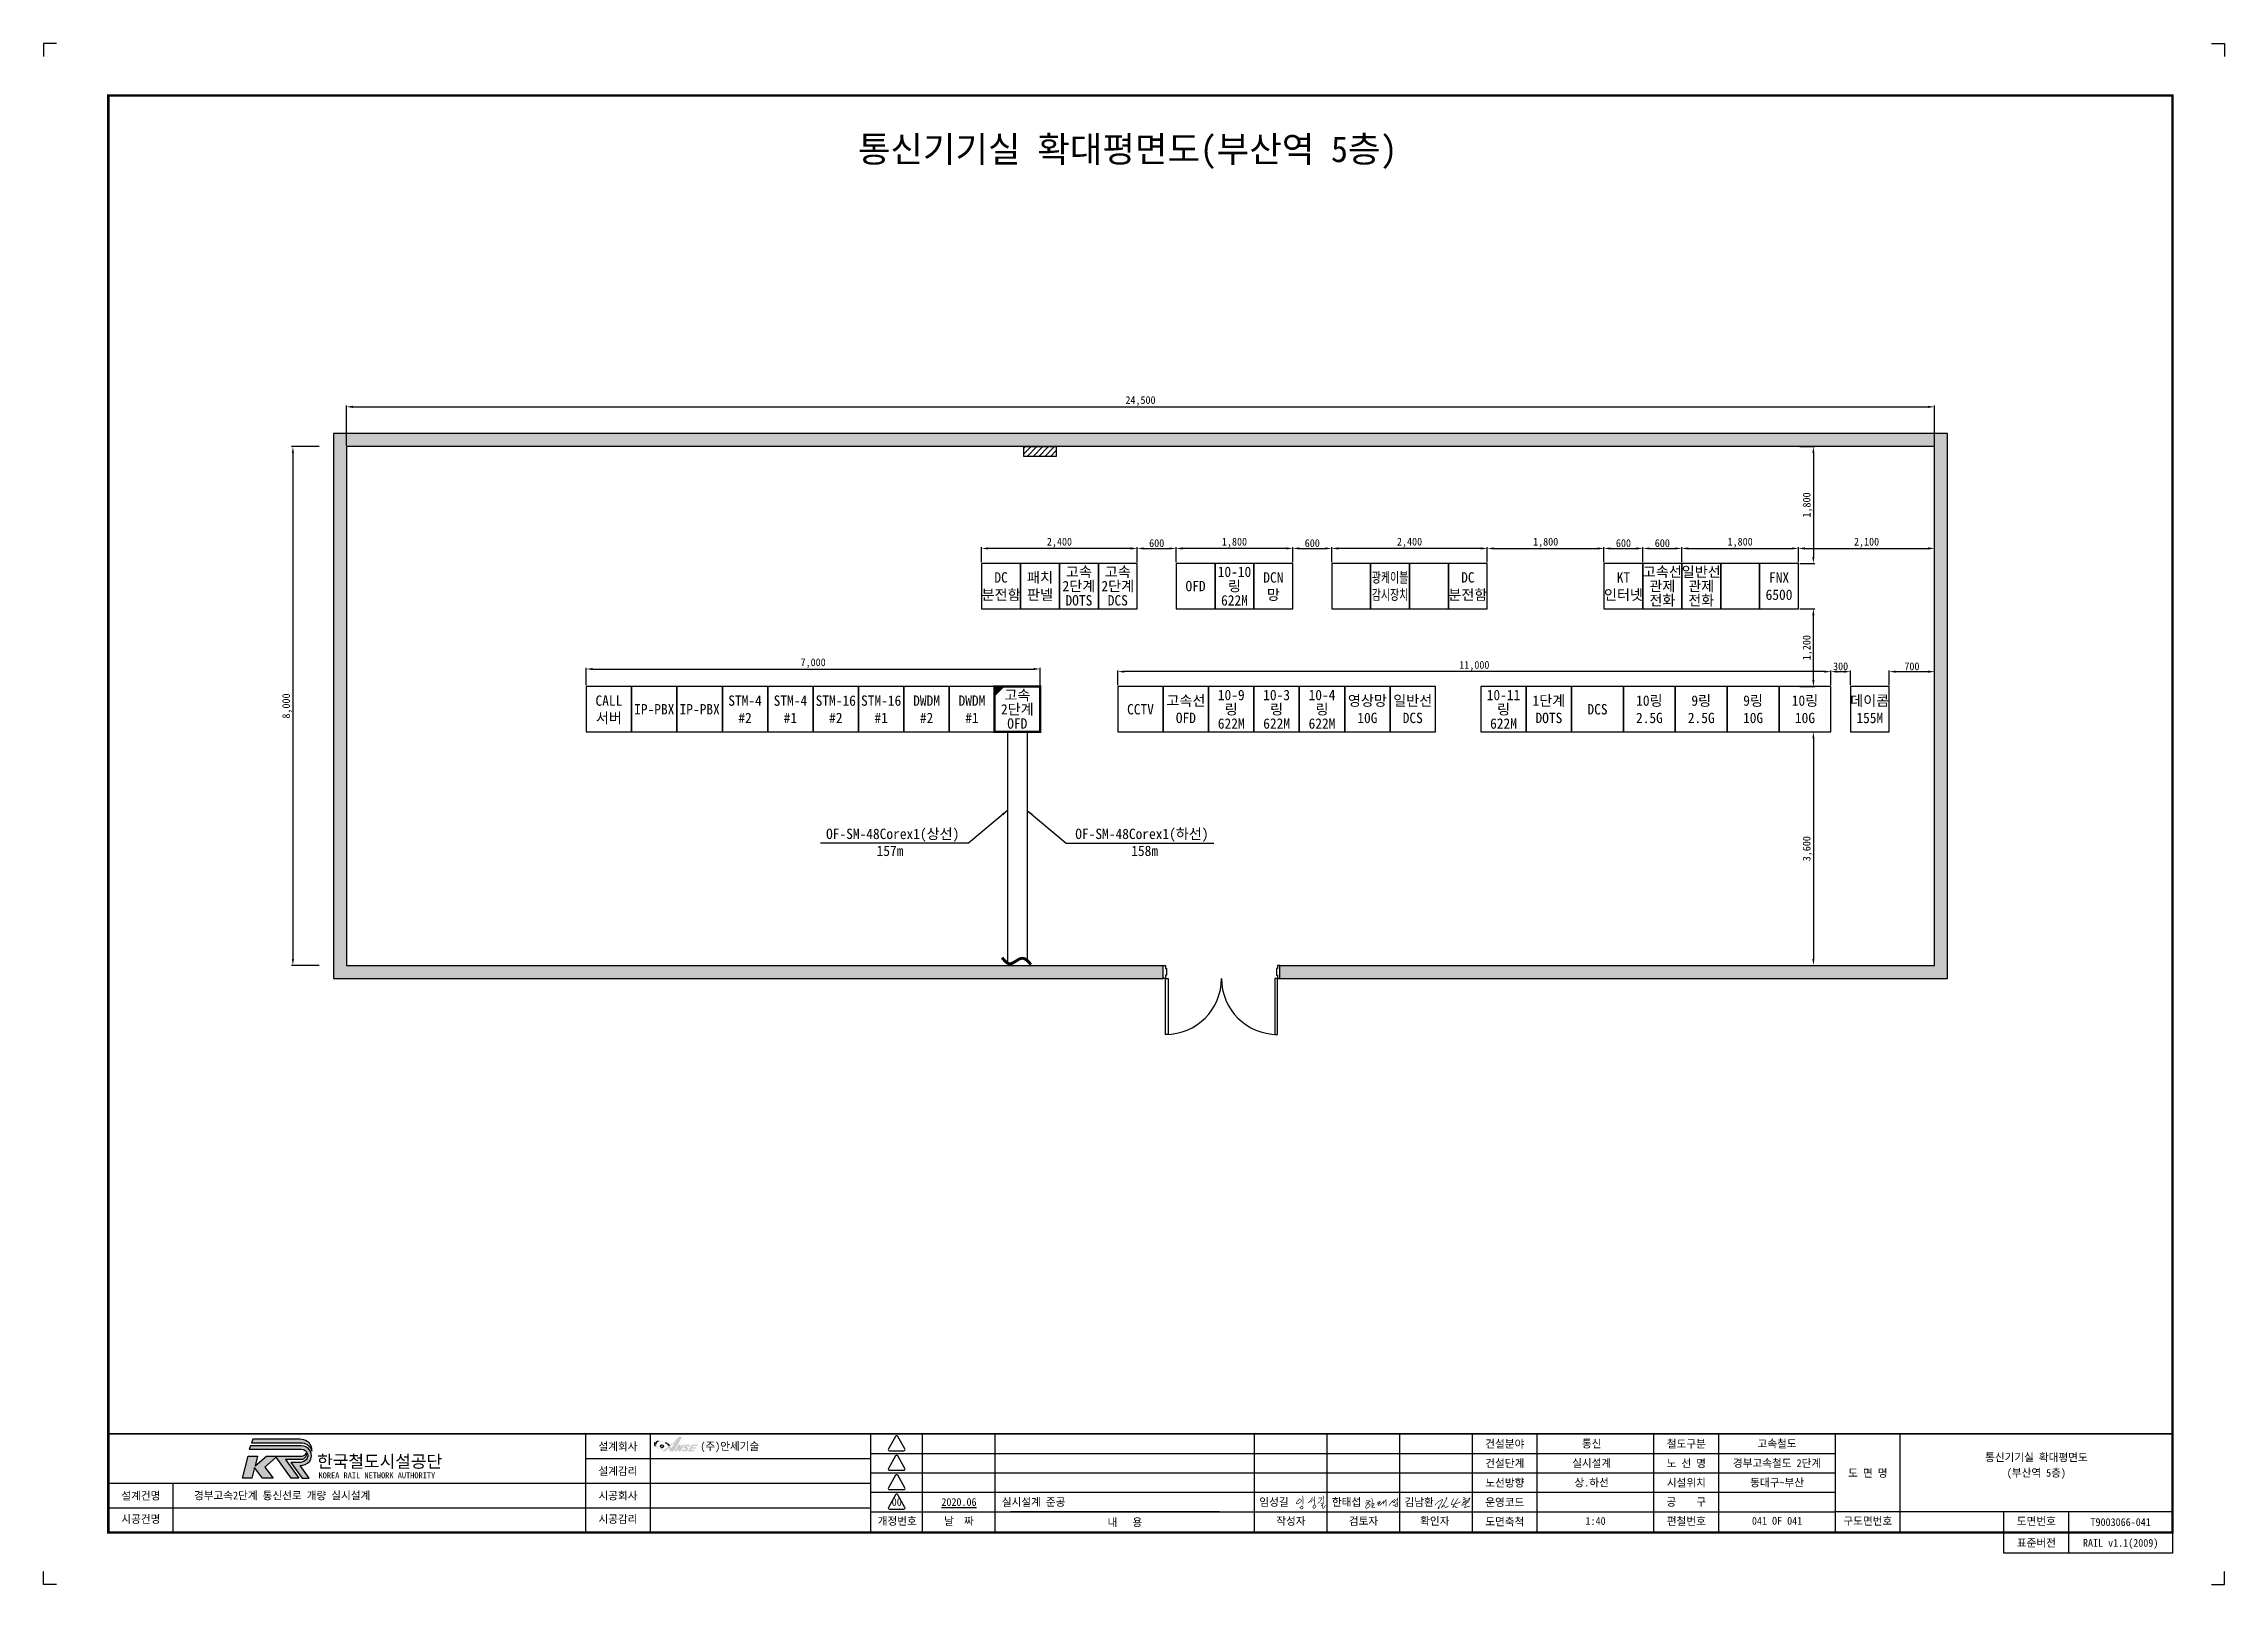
# Paper-space layout '부산역-2' of a CAD drawing. Header units: millimetres. Extents: x 0 to 841, y 0 to 594.
# The model-space entities are those that its viewports show. They can reach past a viewport. Long polylines and large blocks are cut down to what shows.
import ezdxf
from ezdxf.enums import TextEntityAlignment as Align

# ---------------------------------------------------------------- set-up
doc = ezdxf.new("R2010")
doc.units = ezdxf.units.MM
for name, color, linetype in [('TT-BASE', 253, 'Continuous'), ('TT-CABL', 4, 'Continuous'), ('TX-BORD', 7, 'Continuous'), ('TZ-BASE', 253, 'Continuous'), ('TZ-DIMS', 1, 'Continuous'), ('TZ-LEAL', 1, 'Continuous'), ('TZ-LEAT', 3, 'Continuous'), ('TZ-LINE', 4, 'Continuous'), ('TZ-PATT', 254, 'Continuous'), ('TZ-TEXT', 3, 'Continuous')]:
    doc.layers.add(name, color=color, linetype=linetype)
doc.layers.add('TX-PAPR', color=2, linetype='Continuous', plot=False)
doc.styles.add('KORAIL', font='GulimChe.ttf')
doc.styles.get("Standard").update_dxf_attribs({"font": 'GulimChe.ttf'})
doc.styles.add('TB_TEXT', font='GulimChe.ttf')
doc.styles.add('TB_WBTXT', font='GulimChe.ttf')
doc.dimstyles.new('D40', dxfattribs={"dimscale": 40, "dimtxt": 3, "dimasz": 2.5, "dimexe": 0.5, "dimexo": 0.5, "dimgap": 0.5, "dimtad": 1, "dimdec": 0, "dimzin": 1, "dimdsep": 46, "dimlunit": 6, "dimtxsty": 'Standard', "dimcen": 1, "dimclrd": 1, "dimclre": 1, "dimclrt": 3, "dimadec": 0, "dimazin": 0, "dimtfac": 1, "dimtdec": 0, "dimtix": 1, "dimtmove": 2, "dimatfit": 3, "dimfxl": 0, "dimtvp": 2, "dimlwd": -1, "dimlwe": -1, "dimarcsym": 0})

psp = doc.layouts.new('부산역-2')

msp = doc.modelspace()

# ---------------------------------------------------------------- texts
at = {"layer": 'TZ-LEAT', "char_height": 160}
for s, insert, attachment_point in [('OF-SM-48Corex1(상선)', (160040.0150016439, -549241.1497402044), 9), ('157m', (158970.1213846226, -549381.6816550981), 5), ('OF-SM-48Corex1(하선)', (161828.2502411925, -549241.1497402044), 7), ('158m', (162898.1438582138, -549381.6816550981), 5)]:
    msp.add_mtext(s, dxfattribs=dict(at, insert=insert, attachment_point=attachment_point))
at = {"layer": 'TZ-TEXT'}
for s, p in [('DC', (160684.1326214182, -545163.8172373573)), ('패치', (161284.1326214182, -545163.8172373573)), ('2단계', (161884.1326214182, -545297.1505706906)), ('고속', (161884.1326214182, -545077.1505706906)), ('2단계', (162484.1326214182, -545297.1505706906)), ('고속', (162484.1326214182, -545077.1505706906)), ('OFD', (163684.1326214182, -545297.1505706906)), ('10-10', (164284.1326214182, -545077.1505706906)), ('링', (164284.1326214182, -545297.1505706906)), ('DCN', (164884.1326214182, -545163.8172373573)), ('DC', (167884.1326214182, -545163.8172373573)), ('KT', (170284.1326214182, -545163.8172373573)), ('고속선', (170884.1326214182, -545077.1505706906)), ('관제', (170884.1326214182, -545297.1505706906)), ('일반선', (171484.1326214182, -545077.1505706906)), ('관제', (171484.1326214182, -545297.1505706906)), ('FNX', (172684.1326214182, -545163.8172373573)), ('분전함', (160684.1326214182, -545430.483904024)), ('판넬', (161284.1326214182, -545430.483904024)), ('DOTS', (161884.1326214182, -545517.1505706906)), ('DCS', (162484.1326214182, -545517.1505706906)), ('622M', (164284.1326214182, -545517.1505706906)), ('망', (164884.1326214182, -545430.483904024)), ('분전함', (167884.1326214182, -545430.483904024)), ('인터넷', (170284.1326214182, -545430.483904024)), ('전화', (170884.1326214182, -545517.1505706906)), ('전화', (171484.1326214182, -545517.1505706906)), ('6500', (172684.1326214182, -545430.483904024)), ('CALL', (154634.1326214182, -547063.8172373573)), ('STM-4', (156734.1326214182, -547063.8172373573)), ('STM-4', (157434.1326214182, -547063.8172373573)), ('STM-16', (158134.1326214182, -547063.8172373573)), ('STM-16', (158834.1326214182, -547063.8172373573)), ('DWDM', (159534.1326214182, -547063.8172373573)), ('DWDM', (160234.1326214182, -547063.8172373573)), ('고속', (160934.1326214182, -546977.1505706906)), ('고속선', (163534.1326214182, -547063.8172373573)), ('10-9', (164234.1326214182, -546977.1505706906)), ('10-3', (164934.1326214182, -546977.1505706906)), ('10-4', (165634.1326214182, -546977.1505706906)), ('영상망', (166334.1326214182, -547063.8172373573)), ('일반선', (167034.1326214182, -547063.8172373573)), ('10-11', (168434.1326214182, -546977.1505706906)), ('1단계', (169134.1326214182, -547063.8172373573)), ('10링', (170684.1326214182, -547063.8172373573)), ('9링', (171484.1326214182, -547063.8172373573)), ('9링', (172284.1326214182, -547063.8172373573)), ('10링', (173084.1326214182, -547063.8172373573)), ('데이콤', (174084.1326214182, -547063.8172373573)), ('서버', (154634.1326214182, -547330.483904024)), ('IP-PBX', (155334.1326214182, -547197.1505706906)), ('IP-PBX', (156034.1326214182, -547197.1505706906)), ('#2', (156734.1326214182, -547330.483904024)), ('#1', (157434.1326214182, -547330.483904024)), ('#2', (158134.1326214182, -547330.483904024)), ('#1', (158834.1326214182, -547330.483904024)), ('#2', (159534.1326214182, -547330.483904024)), ('#1', (160234.1326214182, -547330.483904024)), ('2단계', (160934.1326214182, -547197.1505706906)), ('CCTV', (162834.1326214182, -547197.1505706906)), ('OFD', (163534.1326214182, -547330.483904024)), ('링', (164234.1326214182, -547197.1505706906)), ('링', (164934.1326214182, -547197.1505706906)), ('링', (165634.1326214182, -547197.1505706906)), ('10G', (166334.1326214182, -547330.483904024)), ('DCS', (167034.1326214182, -547330.483904024)), ('링', (168434.1326214182, -547197.1505706906)), ('DOTS', (169134.1326214182, -547330.483904024)), ('DCS', (169884.1326214182, -547197.1505706906)), ('2.5G', (170684.1326214182, -547330.483904024)), ('2.5G', (171484.1326214182, -547330.483904024)), ('10G', (172284.1326214182, -547330.483904024)), ('10G', (173084.1326214182, -547330.483904024)), ('155M', (174084.1326214182, -547330.483904024)), ('OFD', (160934.1326214182, -547417.1505706906)), ('622M', (164234.1326214182, -547417.1505706906)), ('622M', (164934.1326214182, -547417.1505706906)), ('622M', (165634.1326214182, -547417.1505706906)), ('622M', (168434.1326214182, -547417.1505706906))]:
    msp.add_text(s, height=160, dxfattribs=at).set_placement(p, align=Align.MIDDLE_CENTER)
at = {"layer": 'TZ-TEXT', "width": 0.7}
for s, p in [('광케이블', (166684.1326214182, -545163.8172373573)), ('감시장치', (166684.1326214182, -545430.483904024))]:
    msp.add_text(s, height=160, dxfattribs=at).set_placement(p, align=Align.MIDDLE_CENTER)

# ---------------------------------------------------------------- blocks, each defined once
blk = doc.blocks.new('CXGLOGO-UNIT-KRNA-COLOR')
h = blk.add_hatch(color=166)
edge = h.paths.add_edge_path()
edge.add_arc((15.28417689820614, 4.197971711554786), 10.03249121347428, 59.1949703415619, 87.69044676991336)
edge.add_line((15.68847017159848, 14.22231343046722), (-14.58077318344994, 14.22231343046721))
edge.add_line((-14.58077318344994, 14.22231343046721), (-15.38071509633542, 11.90443236177839))
edge.add_line((-15.38071509633542, 11.90443236177838), (17.29224835930017, 11.90443236177838))
edge.add_arc((16.40496972615716, 4.82896358839912), 7.130885059787258, 14.433821095270389, 82.85230065833838, ccw=False)
edge.add_arc((17.20694736578605, 7.54275202069023), 6.175229065316809, 351.2787629966358, 418.6250231312662)
h = blk.add_hatch(color=166)
edge = h.paths.add_edge_path()
edge.add_line((-17.61769675105171, 3.377942272720972), (-11.56956172773232, 3.377942272720972))
edge.add_line((-11.56956172773232, 3.377942272720972), (-13.06088283087658, -2.830666747647513))
edge.add_line((-13.06088283087658, -2.830666747647527), (-5.769980558596217, 3.377942272720958))
edge.add_line((-5.769980558596217, 3.377942272720972), (16.93123742055946, 3.377942272720972))
edge.add_arc((16.51030444220336, 6.725367535210978), 3.373787257700758, 277.1672263052953, 339.2535510486157)
edge.add_arc((16.45098397643309, 4.507891306077056), 3.373015256171217, -86.06112926190627, 17.64403893110699, ccw=False)
edge.add_line((16.68268356637617, 1.142843428500271), (6.409140098785116, 1.142843428500271))
edge.add_line((6.409140098785116, 1.142843428500271), (15.02566023076918, -10.69490487547505))
edge.add_line((15.02566023076918, -10.69490487547505), (10.13744184566804, -10.69490487547505))
edge.add_line((10.13744184566804, -10.69490487547505), (0.3610050754658971, 2.715690841901562))
edge.add_line((0.3610050754658971, 2.715690841901562), (-6.929897196814466, -3.65848103617185))
edge.add_line((-6.929897196814437, -3.65848103617185), (-1.378868870883991, -10.77768656953279))
edge.add_line((-1.37886887088402, -10.77768656953279), (-8.338366678238344, -10.77768656953279))
edge.add_line((-8.338366678238344, -10.77768656953279), (-13.4751389175226, -3.989607281991979))
edge.add_line((-13.4751389175226, -3.989607281991979), (-15.13216124215234, -10.77768656953279))
edge.add_line((-15.13216124215234, -10.77768656953279), (-21.18029626547153, -10.77768656953279))
edge.add_line((-21.18029626547153, -10.77768656953279), (-17.61769675105171, 3.377942272720972))
h = blk.add_hatch(color=46)
edge = h.paths.add_edge_path()
edge.add_arc((15.3626483023003, 5.48570984433232), 6.164693250607485, 269.17804811812107, 301.54981839904974, ccw=False)
edge.add_line((15.27421408495229, -0.6783490670739951), (9.806037380742026, -0.6783490670739951))
edge.add_line((9.806037380742026, -0.6783490670739951), (17.17979127474254, -10.77768656953279))
edge.add_line((17.17979127474254, -10.77768656953279), (21.73660418394024, -10.77768656953279))
edge.add_line((21.73660418394024, -10.77768656953279), (15.85417240406139, -2.747885053589869))
edge.add_arc((15.50069825419408, 6.106947076098479), 8.86188445081437, 272.2859642479671, 317.0311776740321)
edge.add_arc((16.77008453705079, 3.680403470492848), 6.344758436319061, 325.2804642959406, 452.1313992745275)
edge.add_line((16.53411436829055, 10.02077236312815), (-16.03079960796163, 10.02077236312815))
edge.add_line((-16.03079960796163, 10.02077236312815), (-16.80918251026026, 7.765359858336168))
edge.add_line((-16.80918251026026, 7.765359858336168), (16.59983295563342, 7.765359858336154))
edge.add_arc((16.75941961683799, 3.778496836779979), 3.990055720799702, -62.719327377700324, 92.29221905133511, ccw=False)
at = {"color": 166}
for points in [[(20.42199890129865, 12.81502834436029, 0.1249796640422548), (15.68847017159848, 14.22231343046724), (-14.58077318344996, 14.22231343046722), (-15.38071509633542, 11.9044323617784), (17.2922483593002, 11.9044323617784, -0.3077284353953781), (23.31077690880468, 6.606419323991801, 0.3026142877980904)], [(-17.61769675105171, 3.377942272720986), (-11.56956172773232, 3.377942272720986), (-13.06088283087658, -2.830666747647513), (-5.769980558596217, 3.377942272720986), (16.93123742055948, 3.377942272720986, 0.2777302179227986), (19.66532577266452, 5.530260483704993, -0.48614111596212), (16.6826835663762, 1.142843428500271), (6.409140098785088, 1.142843428500271), (15.0256602307692, -10.69490487547505), (10.13744184566806, -10.69490487547505), (0.3610050754658971, 2.715690841901576), (-6.929897196814466, -3.65848103617185), (-1.37886887088402, -10.77768656953279), (-8.338366678238344, -10.77768656953279), (-13.4751389175226, -3.989607281991979), (-15.13216124215234, -10.77768656953279), (-21.18029626547153, -10.77768656953279)]]:
    blk.add_lwpolyline(points, format="xyb", close=True, dxfattribs=at)
at = {"color": 46}
blk.add_lwpolyline([(18.58826075616648, 0.2322474459183752, -0.1421954075661556), (15.27421408495229, -0.6783490670739809), (9.806037380742026, -0.6783490670739809), (17.17979127474257, -10.77768656953279), (21.73660418394027, -10.77768656953279), (15.85417240406142, -2.747885053589869, 0.1977569199555539), (21.98515803812353, 0.06668405780308717, 0.6179196503906048), (16.53411436829057, 10.02077236312816), (-16.03079960796163, 10.02077236312816), (-16.80918251026026, 7.765359858336183), (16.59983295563345, 7.765359858336168, -0.8026676882342173)], format="xyb", close=True, dxfattribs=at)
blk = doc.blocks.new('CXGLOGO-KRNA-COLOR')
blk.add_blockref('CXGLOGO-UNIT-KRNA-COLOR', (0, 0))
at = {"color": 166, "style": 'KORAIL'}
for s, height, p in [('한국철도시설공단', 8, (26.79254854174661, -4.014001240246074)), ('KOREA RAIL NETWORK AUTHORITY', 3.75, (27.68298465443854, -10.84773395970956))]:
    blk.add_text(s, height=height, dxfattribs=at).set_placement(p)
blk = doc.blocks.new('TXBLKA1-KRNAH')
at = {"layer": 'TX-BORD'}
h = blk.add_hatch(color=5, dxfattribs=at)
h.paths.add_polyline_path([(241.4063994686259, 53.44357285287721, 0.09642523414859705), (239.8506934763151, 54.59052834021374, 0.1233003788176915), (237.0705790972156, 55.37087359688543, 0.1079585573176012), (236.1834424471365, 55.25226173167918, 0.1479744967632781), (235.6317904149444, 54.71303053627582, 0.1467707650542255), (235.6000173035824, 53.85809466932704, 0.1668668906340415), (235.9240033840709, 53.3198987341905, 0.0840022519223122), (237.2964639736071, 52.29423785892604, 0.1250036223900326), (238.5997891564666, 51.9782219609117, 0.3243163253186445), (238.8993024140427, 52.1639993076975, 0.1812316841994872), (238.7988334253286, 52.76569717236617, -0.1762058791554287), (238.4060635148327, 52.66266980407688, -0.165955170282396), (238.425063548072, 52.37462073958824, -0.236090646811862), (238.1064143325348, 52.2743474617775, -0.1631967750734685), (237.1969485109004, 52.59840986077869, -0.211158794338377), (236.1112304448902, 54.02851277376504, -0.492063391591903), (237.1475978824753, 55.14159694789325, -0.264031753096197), (241.0109672421808, 53.11843606192538, -0.02330173323123221), (238.5104170231068, 51.28037746509509), (239.7464833621825, 51.28037746509509, 0.0347521230900015), (241.2386960682733, 52.65495257782658, -0.03845698336544384), (241.2873555266186, 51.28037746509506), (242.9664766844477, 51.28037746509509), (246.2480438904029, 56.80359968731734), (244.8822547063401, 56.80359968731732, -0.03632676023315431)])
h.paths.add_polyline_path([(242.0833795161043, 52.45582058973039), (241.6632429330507, 53.15953497372085, 0.03885019715927752), (244.0622135564541, 55.69276929772922)], flags=16)
h = blk.add_hatch(color=3, dxfattribs=at)
h.paths.add_polyline_path([(244.7924766844477, 51.28037746509516), (245.6064766844477, 51.28037746509516), (247.1357930234035, 53.85437746509512), (246.3217930234036, 53.85437746509512), (245.6397930234035, 52.70649984469454), (245.6397930234036, 53.8543774650951), (244.8257930234035, 53.85437746509513), (243.2964766844477, 51.28037746509511), (244.1104766844476, 51.28037746509511), (244.7924766844477, 52.42825508549571)])
h.paths.add_polyline_path([(247.7250968136725, 51.85435631423226, -0.2067005137707306), (247.1989352585047, 51.8073780813753, -0.3160270247789446), (247.0559488362285, 51.95158075908114, -0.03122541720630437), (247.0592218421318, 52.07237746509513), (246.3630355579726, 52.07237746509513, 0.483425717641843), (246.5161218719088, 51.35490450600067, 0.2038381155352339), (248.0368760640848, 51.4274591764632, 0.0797617688049846), (248.4319833208896, 51.79609764116977, 0.1723780745963488), (248.5790747301409, 52.30251099870635, 0.2215943035447014), (248.2992423273413, 52.81134193875869, 0.03844888053770572), (247.8706275260423, 53.02247861766765, -0.563174447129383), (247.8875138162585, 53.33800498238254, -0.2767727358270014), (248.2936286718885, 53.37017261532333, -0.3126275340550531), (248.421069443198, 53.08437746509512), (249.2083052296988, 53.08437746509512, 0.143900912874409), (249.1699902753837, 53.4756539916308, 0.1692487514255952), (248.8265357881816, 53.82067536417077, 0.1192157251017893), (248.044155149257, 53.88662052032796, 0.1676214941509024), (247.2366198436389, 53.47253802661655, 0.258991357786227), (246.9426491228063, 52.73639125105757, 0.2082459506505788), (247.3039148058284, 52.43556169179829, -0.0226445698384808), (247.7370988649366, 52.19640682992101, -0.5881030024955343)])
h.paths.add_polyline_path([(249.5632536799511, 51.83037746509512), (249.8246752763538, 52.27037746509513), (251.3646752763537, 52.27037746509513), (251.7175944314973, 52.86437746509515), (250.1775944314974, 52.86437746509514), (250.4390160279001, 53.3043774650951), (251.9790160279002, 53.30437746509514), (252.3057930234035, 53.85437746509513), (249.9957930234035, 53.85437746509511), (248.4664766844477, 51.28037746509514), (250.7764766844476, 51.28037746509514), (251.103253679951, 51.83037746509517)])
h.paths.add_polyline_path([(239.0548122739692, 53.25414133625151, 1), (237.8668122739692, 53.25414133625151, 1)])
at = {"layer": 'DEFPOINTS', "color": 1}
blk.add_line((836.0020000199921, 593.9999999999998), (840.9999999999999, 593.9999999999998), dxfattribs=at)
for points in [[(4.997999980007762, 593.9999999999997), (0, 593.9999999999997), (0, 589.0020000199917)], [(836.0020000199921, 593.9999999999998), (840.9999999999999, 593.9999999999998), (840.9999999999999, 589.0020000199918)], [(4.997999980007762, 0), (0, 0), (0, 4.99799998000799)], [(836.002000019992, 0), (841, 0), (841.0000000000005, 4.997999980008444)]]:
    blk.add_lwpolyline(points, dxfattribs=at)
at = {"layer": 'TX-BORD'}
for p, q in [((234, 19.99999999999951), (234, 57.99999999999968)), ((319, 50.49999999999934), (549.5, 50.49999999999855)), ((339, 19.99999999999923), (339, 57.99999999999974)), ((367, 19.99999999999911), (367, 57.99999999999974)), ((466.9999999999999, 20.0000000000004), (466.9999999999999, 57.99999999999875)), ((494.9999999999999, 20.00000000000028), (494.9999999999999, 57.99999999999852)), ((523, 20.0000000000004), (523, 57.99999999999847)), ((549.5, 50.49999999999855), (691, 50.49999999999812)), ((576, 20.00000000000031), (576, 57.99999999999849)), ((621, 20.00000000000118), (621, 57.99999999999839)), ((646, 20.0000000000001), (646, 57.99999999999828)), ((716, 19.9999999999979), (716.0000000000001, 57.99999999999795)), ((209, 48.49999999999962), (319, 48.49999999999928)), ((319, 42.99999999999934), (549.5, 42.99999999999855)), ((549.5, 42.99999999999855), (691, 42.99999999999812)), ((25, 39.00000000000006), (319, 38.99999999999928)), ((50, 19.99999999999988), (50, 38.99999999999997)), ((319, 35.49999999999934), (549.5, 35.49999999999855)), ((549.5, 35.49999999999855), (691, 35.49999999999812)), ((25, 29.50000000000006), (319, 29.49999999999928)), ((319, 27.99999999999934), (691, 27.99999999999812)), ((453.4999999999999, 27.99999999999879), (373, 27.99999999999919)), ((821, 27.99999999999812), (691, 27.99999999999812)), ((756, 19.99999999999791), (755.9999999999999, 27.99999999999812)), ((781, 11.99999999999773), (781, 27.99999999999812))]:
    blk.add_line(p, q, dxfattribs=at)
at = {"layer": 'TX-BORD', "const_width": 1}
blk.add_lwpolyline([(821, 19.99999999999773), (25, 20), (25, 573.9999999999997), (820.9999999999998, 573.9999999999997)], close=True, dxfattribs=at)
at = {"layer": 'TX-BORD'}
for points, const_width in [([(25.00000000000011, 58), (821, 57.99999999999773)], 0.5), ([(209, 19.99999999999974), (209, 57.99999999999968)], 0.5), ([(209, 19.99999999999972), (209, 57.99999999999966)], 0.5), ([(319, 19.99999999999927), (319, 57.99999999999813)], 0.5), ([(551, 20.00000000000139), (551, 57.99999999999861)], 0.5), ([(691, 20.00000000000011), (691, 57.99999999999807)], 0.5), ([(489.1600130389994, 32.46758681266878), (490.22769196775, 32.59938858090062)], 0.24), ([(510.0195796562228, 32.43315865535465), (511.2216600393266, 32.30293667485783), (511.2922693479622, 32.1668278932549), (511.28554090288, 31.9077124872286), (509.6835233896283, 31.24552475898876), (511.28554090288, 31.9077124872286), (511.9313286380223, 32.15023345217782), (511.28554090288, 31.9077124872286), (510.4537922597842, 30.86892563103505), (510.0597024275287, 30.24966009294681), (509.8647272572325, 29.8770235864249), (509.8215426190765, 29.6411571450257), (509.8543496174455, 29.47737607289842), (509.9407347756124, 29.37885643642278), (510.0658844703124, 29.34598316633331), (510.377553486029, 29.36010789451473), (511.0940902096072, 29.83769479681174), (511.3156183482955, 30.09114776199823), (511.5303164968819, 30.36699591331474), (511.5229972602684, 30.65601486439562), (511.4681617134057, 30.82777389541171), (511.3305045330214, 30.94984247781906), (511.0203729469538, 30.99492484767131), (510.4537922597842, 30.86892563103505)], 0.24), ([(511.9571233353812, 33.11841061813107), (512.3188559754868, 32.89579810447938), (512.3888763620682, 32.39646775563116), (512.3089045462767, 31.14291876892929), (512.2140114912289, 29.77130198520653), (512.2440207097343, 29.55730306202396), (512.3852654898242, 29.51809883752059), (512.6112857162404, 29.54776629821356), (512.9451608293314, 29.62201530189366), (513.4822841179124, 29.7620596115455)], 0.24), ([(512.3089045462767, 31.14291876892929), (512.9860430710444, 31.19640857273485), (513.1272884185106, 31.15720433349835), (513.0345209506017, 30.78055635050804), (512.2140114912289, 29.77130198520653)], 0.24), ([(514.3163578836425, 31.56858735552991), (514.586728285788, 31.64009160057004), (515.5028008936694, 32.11362721610429), (514.586728285788, 31.64009160057004), (514.6929858064879, 31.1923586798561), (514.1469815877547, 30.84663189918577), (514.6929858064879, 31.1923586798561), (515.4700917400646, 31.61060939486251), (514.7500344024163, 30.61502936078811), (514.9345663128912, 30.40738186147609), (515.1963537790617, 30.40058403105619), (515.6168203127538, 30.70376478082544), (516.6669987015013, 31.80201633296501), (516.6912952910376, 32.23327131185404), (516.6669987015013, 31.80201633296501), (516.6648054946926, 31.21313749912653), (517.6365254025742, 32.56863166660084), (517.6739970641008, 29.97634225010394)], 0.24), ([(521.0509741958283, 32.83161386854748), (519.7855918590473, 31.70268532271622), (518.8307215322681, 30.4296285236174), (519.7855918590473, 31.70268532271622), (520.4182830274381, 32.26714959563176), (520.3229954945118, 31.82479576568685), (520.4101467007035, 31.55040232489407), (520.6382713970792, 31.46074620867914), (520.9993470358123, 31.65023459590343), (520.9436001127857, 31.92381256224078), (522.0068294404413, 32.9323919349445), (522.0190515063767, 33.40306911795648), (522.0068294404413, 32.9323919349445), (521.9909521822854, 31.9175488922608), (521.9930006314049, 31.59303279171116), (521.6959443325215, 31.85194366627141), (521.9930006314049, 31.59303279171116), (522.084101500496, 31.06733983674239), (522.0642745863341, 30.30379657370164), (521.9726533908793, 30.0026459591204), (521.5831610857113, 29.92902749246278), (521.2914130121752, 29.98893583095195), (521.1293555373916, 30.20247512313478), (521.1724386815708, 30.6514177690894), (521.3588159383374, 30.97104128837343), (521.7684290609693, 31.01273765895757), (522.0824718926236, 31.00458291440314)], 0.24), ([(521.1508971094813, 30.42694644611208), (520.8733568052329, 30.42891997178446), (520.4675461101602, 30.53365677394813), (520.2829228318344, 30.68498252796176)], 0.24)]:
    blk.add_lwpolyline(points, dxfattribs=dict(at, const_width=const_width))
for points in [[(328.5826735850457, 57.05240101960221), (325.7768011598474, 52.19248741960226, 0.5773502691896272), (326.1665125915504, 51.51748741960226), (331.778257441947, 51.51748741960226, 0.5773502691896232), (332.16796887365, 52.19248741960226), (329.3620964484516, 57.05240101960221, 0.5773502691896242)], [(328.5826735850457, 49.55240101960221), (325.7768011598474, 44.69248741960226, 0.5773502691896272), (326.1665125915504, 44.01748741960226), (331.778257441947, 44.01748741960226, 0.5773502691896232), (332.16796887365, 44.69248741960226), (329.3620964484516, 49.55240101960221, 0.5773502691896242)], [(328.5826735850457, 42.05240101960221), (325.7768011598474, 37.19248741960226, 0.5773502691896272), (326.1665125915504, 36.51748741960226), (331.778257441947, 36.51748741960226, 0.5773502691896232), (332.16796887365, 37.19248741960226), (329.3620964484516, 42.05240101960221, 0.5773502691896242)], [(328.5826735850457, 34.5524010196022), (325.7768011598474, 29.69248741960226, 0.5773502691896272), (326.1665125915504, 29.01748741960226), (331.778257441947, 29.01748741960226, 0.5773502691896232), (332.16796887365, 29.69248741960226), (329.3620964484516, 34.5524010196022, 0.5773502691896242)]]:
    blk.add_lwpolyline(points, format="xyb", close=True, dxfattribs=at)
at = {"layer": 'TX-BORD', "const_width": 0.24}
for points in [[(485.567285710192, 34.23816660067875, -0.0315208250896126), (485.6352432469447, 32.1231589344341, 0.01545159354873661), (485.6352432469447, 30.85221385695056, 0.4889471790532753)], [(489.3008338347067, 33.60305291328195, -0.1169116306475773), (488.105782817671, 31.7167442588446, -0.2452755319851038), (487.5358354321506, 31.54526165202877, -2.571837146302994)], [(490.1523264123298, 33.8671961342554, -0.08927261928605283), (490.1170769467676, 31.67186217434339, 0.0689433395333102), (490.061778251975, 30.69346322219388, 0.261352815596447)], [(493.3164155472246, 34.21656804255619, -0.1022877787228727), (493.6023067715025, 33.42068805855636, -0.0802890052105026), (493.5954998333249, 33.06696361665927, 0.06676074427730172), (493.5750790187921, 32.62480805401915, -0.06277988218908334), (493.5342374255626, 31.55683231704655, 8.85417029970614)], [(547.4287145555815, 33.59059871948222, -0.1453477231865773), (547.8821668109332, 33.43211164973408, -0.3072246283789717), (547.954905116581, 33.23268257686982, -0.2126787621477938), (547.3756835712087, 32.49480513249635, -0.1136809964858682), (548.6240789315902, 33.0428295144224, -0.2665072785482806), (548.7411508151916, 33.00225239305391, -3.538723351215448)], [(484.5431941346402, 33.0880641900727, 0.07113350893930157), (483.1460291253061, 31.48428371282948, 0.3942135620219872), (483.2144370805152, 31.10048658874554, 0.2242607603461479), (483.5203546876157, 31.03778224794754, 0.1934384841540774), (484.9697578034828, 32.07516835464401, 0.5449831934072701), (484.6744032917641, 32.71826599349146, 0.0661455407702451), (484.0340821535663, 32.72479497367913, 27.19620828144033)], [(484.4053947816812, 29.84067552136606, 0.02121038023961067), (484.9843805523507, 29.12186194317388, 0.4093688916916354), (485.1375789838694, 29.10809021232273, -0.2118114242614196), (485.4934052928879, 29.20657070306955, 0.4163773721145751), (485.622868242828, 29.30329260849017, 0.1236428030984302), (485.5357840071902, 30.12197306158451, 0.5236310273086059), (485.2838641512782, 30.18738400302342, -0.07298348861113386), (484.5123838037691, 29.69812522186499, 0.005941047346892754)], [(488.5719707142399, 32.27186917162044, -0.1424383958817763), (489.0672829214311, 31.68334750603535, 5.949847471980058)], [(490.0497950649465, 30.53575144257893, 0.2351541737208142), (489.4948041222574, 29.90253390603441, 0.3458570438821519), (489.7025830199407, 29.40732779558467, 0.3067464627027267), (490.2024013395027, 29.45127606035172, 0.1030949943348976), (490.6340585366794, 29.98249932418489, 0.3955710434305414), (490.4877325877031, 30.49821213160635, 0.2429150864420287), (490.0497950649465, 30.53575144257893, 6.064712890599078)], [(491.5467722029546, 33.36415258397434, 0.1399758899503816), (491.8312078334587, 33.2638304953132, 0.0963550295286438), (492.6386547054079, 33.37036174893733, -0.2403214119864326), (492.8521811880868, 33.33843919864717, -0.3531911313863954), (492.931623681841, 33.05324214107854, -0.1573354964211856), (491.3278630192179, 31.22275924672431, -6.381378270864935)], [(492.462127067031, 31.10807719204455), (493.2185477046943, 31.39570334334478, -0.3751763844346677), (493.4524684473001, 31.30912382228014, -0.2662442579652043), (493.4484701693717, 31.12707074739104, -0.04221881482638937), (493.0661439045293, 30.59911773180915, -0.1599388506060752), (492.6282065251175, 30.33514123428698, -0.1716468978659413), (493.2019252739036, 30.37047473526302, -0.4580577727087703), (493.2928568454992, 30.17389456015418, 0.1593261034394191), (493.2271244123955, 29.57774027525748, 0.2277070299917411), (493.3891924765131, 29.36629259081277, 0.4079876222113941), (493.7313361037197, 29.47426588522606, -0.001483360995179626), (493.8934041678377, 29.77569130816914, 0.004185728219223644), (494.1419649915181, 30.24403319376085, -0.1004838167353817), (494.3284650132841, 30.4747327748051, -0.3462772570127932)], [(536.704647253515, 30.47575809198479, -0.3829011668533099), (536.6544238616606, 30.70942877412534, -0.125119935138151), (539.4035124403114, 32.69428475443408, -0.4742392211929056), (539.594606955572, 32.58758027954589, -0.04611297589722658), (537.9178262766653, 29.73134225902484, 0.1511126254243947), (537.7701553680381, 29.29024782838795, 0.5899101948395717), (537.8836722119279, 29.22404705202342, 0.09633819129865563), (538.3313992754141, 29.72184362504001, 2.196927439873245)], [(540.7295895474521, 33.09193777111808, -0.07138322352676257), (541.0491920127992, 33.41143348245159, -0.3469168754638275), (541.1559125424179, 33.40874946982318, -0.258278056485525), (541.1795679411581, 33.34817257261117, -0.07991812936488407), (541.0633379315389, 32.96250225786001, -0.04859613314150261), (539.0615061332904, 29.69249965372602, 0.9474271785166223), (539.1290428549656, 29.63556546594456, -0.0224371194952738), (540.0414609823745, 30.35867141586037, -0.3445845682797379), (540.2010581106322, 30.35254140647872, -0.122839821013551), (540.2458199508179, 30.29040408266486, 0.01134666789683998), (540.4327940074456, 29.85123779618325, 0.1946381539205256), (540.6026424585926, 29.68943912178633, 0.1894350663675422), (540.8967596755318, 29.68878376612302, 0.009403714098728472), (541.8418090140565, 30.24163245378078, 3.287275676767035)], [(543.8420960995625, 33.06709409687794, 0.03021207067528596), (542.8540497640583, 31.05758390290795, 0.5751126183441571), (543.0827442062273, 30.75504022528882, 0.04316752152514487), (545.9591369327879, 31.58069965371981, 0.2375944772726702), (546.3216115529408, 31.97891731352468, 1.260424628689875)], [(545.6059481643074, 33.10969677428137, 0.1508889298897837), (545.1274291014363, 32.65125699446706, 0.02528797990403029), (543.3746073913583, 29.60737589548124), (544.0703635234563, 30.22773812793379, -0.4483591503708001), (544.3286808184728, 30.15895767083767, 0.07381870202125924), (544.5916469825834, 29.67350856632093, 0.359456330508729), (544.9387346210531, 29.58973499949959, 0.03198204874911447), (545.261183399888, 29.77318505800183, 3.102048423349282)], [(547.5964313662249, 31.8548065230826, 0.2397596550344159), (547.5683102066182, 31.49645921924402, 0.3457956243630474), (547.6941090722333, 31.42565813903074, 0.1953520430237929), (548.6373186506487, 32.18055593017826, 0.3938884349755809), (548.5965903271918, 32.34665819022299, 0.2937835068685055), (548.3471721901808, 32.34875308635476, 0.09962314972719387), (547.4357401935519, 31.42699384799051, 0.02205006722789387), (546.9287504382116, 30.68954556062784, 0.3809882449081143), (546.9753792536186, 30.44186045064851, 0.1886603082873227), (547.0977179921463, 30.40618311146241), (549.2207640344812, 31.58799649530292, 0.1221544966629195), (549.4427630448322, 31.79524421172248), (550.0391969624475, 33.22404807348597, 0.3960413431797455), (549.9905372153855, 33.35720465120475, 0.2241416786671596), (549.8811996584081, 33.3599678702886, 0.07835829886526682), (549.0247029770882, 32.08246476858518), (547.9465664082077, 29.67098540017275, 0.4442851350739047), (547.9726422530986, 29.61192225250838), (548.2886424573538, 29.59731744336145, 0.1791850400184117), (548.5015872919281, 29.66515921829433), (549.1484853754121, 30.06549458472305, -0.1356156041427086), (549.3438448737991, 30.12264125254175), (550.0365688798648, 30.10626349708465)]]:
    blk.add_lwpolyline(points, format="xyb", dxfattribs=at)
at = {"layer": 'TX-BORD'}
blk.add_lwpolyline([(821, 19.99999999999773), (821, 11.99999999999773), (756, 11.99999999999773), (756, 19.9999999999979)], close=True, dxfattribs=at)
at = {"layer": 'TX-BORD', "color": 3}
blk.add_circle((238.4608122739692, 53.25414133625151), 0.593999999999997, dxfattribs=at)
at = {"layer": 'TX-BORD', "color": 5}
for centre, radius, start, end in [((237.0407774215004, 54.23260814373613), 1.4886403393355, 161.1721601774219, 194.5710813612148), ((236.5458838021515, 54.06087705755738), 0.9673593593343283, 192.1003579681142, 229.9942930882455), ((237.0580058580298, 54.18600285167751), 0.9597847714808813, 84.64387314626362, 189.4443139738101), ((237.6825041188555, 50.02110150023881), 5.057737313827633, 42.58477377381887, 64.61569817096493)]:
    blk.add_arc(centre, radius, start, end, dxfattribs=at)
at = {"layer": 'TX-BORD', "xscale": 0.6, "yscale": 0.6}
blk.add_blockref('CXGLOGO-KRNA-COLOR', (89.4110299700556, 47.41471794833096), dxfattribs=at)
at = {"layer": 'TX-BORD', "style": 'TB_TEXT'}
for s, p in [('설계회사', (221.5, 53.24999999999958)), ('건설분야', (563.5, 54.24999999999847)), ('철도구분', (633.5, 54.24999999999825)), ('설계감리', (221.5, 43.74999999999958)), ('건설단계', (563.5, 46.74999999999847)), ('노 선 명', (633.5, 46.74999999999836)), ('도 면 명', (703.5, 42.99999999999807)), ('설계건명', (37.5, 34.24999999999996)), ('시공회사', (221.5, 34.24999999999958)), ('노선방향', (563.5, 39.24999999999844)), ('시설위치', (633.5, 39.24999999999836)), ('시공건명', (37.5, 25.24999999999995)), ('시공감리', (221.5, 25.24999999999958)), ('개정번호', (329.2127044477675, 24.49999999999928)), ('날  짜', (353, 24.49999999999917)), ('내   용', (417, 23.99999999999896)), ('작성자', (480.9999999999999, 24.49999999999955)), ('검토자', (508.9999999999999, 24.49999999999943)), ('확인자', (536.5, 24.49999999999932)), ('운영코드', (563.5, 31.74999999999841)), ('도면축척', (563.5, 24.24999999999848)), ('공    구', (633.5, 31.74999999999834)), ('편철번호', (633.5, 24.4999999999992)), ('구도면번호', (703.5, 24.50757901944519)), ('도면번호', (768.5, 24.50757901944518))]:
    blk.add_text(s, height=3, dxfattribs=at).set_placement(p, align=Align.MIDDLE)
blk.add_text('표준버전', height=3, dxfattribs=at).set_placement((768.5, 15.99999999999778), align=Align.MIDDLE_CENTER)
at = {"layer": 'TX-BORD', "style": 'TB_TEXT', "flags": 1}
blk.add_attdef('TD_CLASSCODE', text='', height=3, dxfattribs=at).set_placement((25, 577.5412453576101), align=Align.MIDDLE_LEFT)
at = {"layer": 'TX-BORD'}
for tag, height, style, p in [('TB_MTITIL', 10, 'TB_WBTXT', (417.9999999999999, 553.3264135606181)), ('TB_STITL', 7, 'TB_WBTXT', (417.9999999999999, 538.3264135606181)), ('TR_RNUM4', 3, 'TB_TEXT', (329, 54.24999999999928)), ('TR_RDAT4', 3, 'TB_TEXT', (353.0000000000001, 54.24999999999917)), ('TD_FIELD', 3, 'TB_TEXT', (597, 54.24999999999835)), ('TD_RLCLASS', 3, 'TB_TEXT', (668.5, 54.24999999999814)), ('TD_DNAME_TOP', 3, 'TB_TEXT', (768.5, 48.98105525044199)), ('TR_RNUM3', 3, 'TB_TEXT', (329, 46.74999999999928)), ('TR_RDAT3', 3, 'TB_TEXT', (353.0000000000001, 46.74999999999923)), ('TD_CSTEP', 3, 'TB_TEXT', (597, 46.74999999999835)), ('TD_RLNAME', 3, 'TB_TEXT', (668.5, 46.7499999999982)), ('TD_DNAME_MAIN', 3, 'TB_TEXT', (768.5, 42.99999999999807)), ('TR_RNUM2', 3, 'TB_TEXT', (329, 39.24999999999928)), ('TR_RDAT2', 3, 'TB_TEXT', (353, 39.24999999999923)), ('TD_DIRCODE', 3, 'TB_TEXT', (597, 39.24999999999841)), ('TD_RLSECT', 3, 'TB_TEXT', (668.5, 39.2499999999982)), ('TD_DNAME_BOT', 3, 'TB_TEXT', (768.5, 36.98105525044199)), ('TR_RNUM1', 3, 'TB_TEXT', (329, 31.74999999999928)), ('TR_RDAT1', 3, 'TB_TEXT', (353, 31.74999999999923)), ('TD_SYSCODE', 3, 'TB_TEXT', (597, 31.74999999999839)), ('SCALE', 3, 'TB_TEXT', (598.5, 24.45421792919021)), ('TD_CSECT', 3, 'TB_TEXT', (668.5, 31.74999999999818)), ('TD_DWGNO', 3, 'TB_TEXT', (668.5, 24.49999999999915)), ('TD_DWGCODE_PREV', 3, 'TB_TEXT', (736, 23.99999999999801)), ('TD_DWGCODE', 3, 'TB_TEXT', (801, 23.99999999999793)), ('TD_VERSION', 3, 'TB_TEXT', (801, 15.99999999999778))]:
    blk.add_attdef(tag, text='', height=height, dxfattribs=dict(at, style=style)).set_placement(p, align=Align.MIDDLE_CENTER)
at = {"layer": 'TX-BORD', "style": 'TB_TEXT'}
for tag, p in [('TD_DCOMP', (253.2700311982203, 53.24999999999947)), ('TR_RCON4', (369.5197403258117, 54.24999999999894)), ('TR_DGN4', (468.8277370126343, 54.24999999999864)), ('TR_CHK4', (496.8277370126343, 54.24999999999852)), ('TR_APP4', (524.8277370126343, 54.24999999999841)), ('TD_DSCCOMP', (253.2700311982203, 43.74999999999941)), ('TR_RCON3', (369.5197403258117, 46.749999999999)), ('TR_DGN3', (468.8277370126343, 46.74999999999869)), ('TR_CHK3', (496.8277370126343, 46.74999999999858)), ('TR_APP3', (524.8277370126343, 46.74999999999847)), ('TD_DNAME', (58, 34.24999999999981)), ('TD_CCOMP', (253.2700311982203, 34.24999999999941)), ('TR_RCON2', (369.5197403258117, 39.249999999999)), ('TR_DGN2', (468.8277370126343, 39.24999999999869)), ('TR_CHK2', (496.8277370126343, 39.24999999999858)), ('TR_APP2', (524.8277370126343, 39.24999999999847)), ('TD_CNAME', (58, 25.14999999999979)), ('TD_CSCOMP', (253.2700311982203, 25.24999999999941)), ('TR_RCON1', (369.5197403258117, 31.749999999999)), ('TR_DGN1', (468.8277370126343, 31.74999999999869)), ('TR_CHK1', (496.8277370126343, 31.74999999999858)), ('TR_APP1', (524.8277370126343, 31.74999999999847))]:
    blk.add_attdef(tag, text='', height=3, dxfattribs=at).set_placement(p, align=Align.MIDDLE_LEFT)
blk = doc.blocks.new('*D1889')
at = {"layer": 'DEFPOINTS', "color": 0, "ltscale": 0.1}
for p in [(150184.1326214183, -543147.1505706909), (149759.1326214186, -551147.1505706909), (150184.1326214183, -551147.1505706909)]:
    blk.add_point(p, dxfattribs=at)
at = {"layer": 'TZ-DIMS', "color": 1, "ltscale": 0.1}
for p, q in [((150164.1326214183, -543147.1505706909), (149739.1326214186, -543147.1505706909)), ((149759.1326214186, -543247.1505706909), (149759.1326214186, -551047.1505706909)), ((150164.1326214183, -551147.1505706909), (149739.1326214186, -551147.1505706909))]:
    blk.add_line(p, q, dxfattribs=at)
for points in [[(149742.4659547519, -543247.1505706909), (149775.7992880852, -543247.1505706909), (149759.1326214186, -543147.1505706909)], [(149742.4659547519, -551047.1505706909), (149775.7992880852, -551047.1505706909), (149759.1326214186, -551147.1505706909)]]:
    blk.add_solid(points, dxfattribs=at)
at = {"layer": 'TZ-DIMS', "color": 3, "ltscale": 0.1, "insert": (149670.2762384397, -547147.1505706907), "char_height": 120, "attachment_point": 5, "rotation": 90}
blk.add_mtext('8,000', dxfattribs=at)
blk = doc.blocks.new('*D1890')
at = {"layer": 'DEFPOINTS', "color": 0, "ltscale": 0.1}
for p in [(160384.1326214182, -544717.1505706906), (160384.1326214182, -544947.1505706906), (162784.1326214182, -544947.1505706906)]:
    blk.add_point(p, dxfattribs=at)
at = {"layer": 'TZ-DIMS', "color": 1, "ltscale": 0.1}
for p, q in [((160384.1326214182, -544927.1505706906), (160384.1326214182, -544697.1505706906)), ((162684.1326214182, -544717.1505706906), (160484.1326214182, -544717.1505706906)), ((162784.1326214182, -544927.1505706906), (162784.1326214182, -544697.1505706906))]:
    blk.add_line(p, q, dxfattribs=at)
for points in [[(160484.1326214182, -544700.483904024), (160484.1326214182, -544733.8172373573), (160384.1326214182, -544717.1505706906)], [(162684.1326214182, -544700.483904024), (162684.1326214182, -544733.8172373573), (162784.1326214182, -544717.1505706906)]]:
    blk.add_solid(points, dxfattribs=at)
at = {"layer": 'TZ-DIMS', "color": 3, "ltscale": 0.1, "insert": (161584.1326214182, -544628.2144004778), "char_height": 120, "attachment_point": 5}
blk.add_mtext('2,400', dxfattribs=at)
blk = doc.blocks.new('*D1891')
at = {"layer": 'DEFPOINTS', "color": 0, "ltscale": 0.1}
for p in [(162784.1326214182, -544947.1505706906), (163384.1326214182, -544717.1505706906), (163384.1326214182, -544947.1505706906)]:
    blk.add_point(p, dxfattribs=at)
at = {"layer": 'TZ-DIMS', "color": 1, "ltscale": 0.1}
for p, q in [((162784.1326214182, -544927.1505706906), (162784.1326214182, -544697.1505706906)), ((162884.1326214182, -544717.1505706906), (163284.1326214182, -544717.1505706906)), ((163384.1326214182, -544927.1505706906), (163384.1326214182, -544697.1505706906))]:
    blk.add_line(p, q, dxfattribs=at)
for points in [[(162884.1326214182, -544700.483904024), (162884.1326214182, -544733.8172373573), (162784.1326214182, -544717.1505706906)], [(163284.1326214182, -544700.483904024), (163284.1326214182, -544733.8172373573), (163384.1326214182, -544717.1505706906)]]:
    blk.add_solid(points, dxfattribs=at)
at = {"layer": 'TZ-DIMS', "color": 3, "ltscale": 0.1, "insert": (163084.1326214182, -544635.7941877119), "char_height": 120, "attachment_point": 5}
blk.add_mtext('600', dxfattribs=at)
blk = doc.blocks.new('*D1892')
at = {"layer": 'DEFPOINTS', "color": 0, "ltscale": 0.1}
for p in [(163384.1326214182, -544717.1505706906), (163384.1326214182, -544947.1505706906), (165184.1326214182, -544947.1505706906)]:
    blk.add_point(p, dxfattribs=at)
at = {"layer": 'TZ-DIMS', "color": 1, "ltscale": 0.1}
for p, q in [((163384.1326214182, -544927.1505706906), (163384.1326214182, -544697.1505706906)), ((165084.1326214182, -544717.1505706906), (163484.1326214182, -544717.1505706906)), ((165184.1326214182, -544927.1505706906), (165184.1326214182, -544697.1505706906))]:
    blk.add_line(p, q, dxfattribs=at)
for points in [[(163484.1326214182, -544700.483904024), (163484.1326214182, -544733.8172373573), (163384.1326214182, -544717.1505706906)], [(165084.1326214182, -544700.483904024), (165084.1326214182, -544733.8172373573), (165184.1326214182, -544717.1505706906)]]:
    blk.add_solid(points, dxfattribs=at)
at = {"layer": 'TZ-DIMS', "color": 3, "ltscale": 0.1, "insert": (164284.1326214182, -544628.2144004778), "char_height": 120, "attachment_point": 5}
blk.add_mtext('1,800', dxfattribs=at)
blk = doc.blocks.new('*D1893')
at = {"layer": 'DEFPOINTS', "color": 0, "ltscale": 0.1}
for p in [(165784.1326214182, -544717.1505706906), (165784.1326214182, -544947.1505706906), (168184.1326214182, -544947.1505706906)]:
    blk.add_point(p, dxfattribs=at)
at = {"layer": 'TZ-DIMS', "color": 1, "ltscale": 0.1}
for p, q in [((165784.1326214182, -544927.1505706906), (165784.1326214182, -544697.1505706906)), ((168084.1326214182, -544717.1505706906), (165884.1326214182, -544717.1505706906)), ((168184.1326214182, -544927.1505706906), (168184.1326214182, -544697.1505706906))]:
    blk.add_line(p, q, dxfattribs=at)
for points in [[(165884.1326214182, -544700.483904024), (165884.1326214182, -544733.8172373573), (165784.1326214182, -544717.1505706906)], [(168084.1326214182, -544700.483904024), (168084.1326214182, -544733.8172373573), (168184.1326214182, -544717.1505706906)]]:
    blk.add_solid(points, dxfattribs=at)
at = {"layer": 'TZ-DIMS', "color": 3, "ltscale": 0.1, "insert": (166984.1326214182, -544628.2144004778), "char_height": 120, "attachment_point": 5}
blk.add_mtext('2,400', dxfattribs=at)
blk = doc.blocks.new('*D1894')
at = {"layer": 'DEFPOINTS', "color": 0, "ltscale": 0.1}
for p in [(168184.1326214182, -544947.1505706906), (169984.1326214182, -544717.1505706906), (169984.1326214182, -544947.1505706906)]:
    blk.add_point(p, dxfattribs=at)
at = {"layer": 'TZ-DIMS', "color": 1, "ltscale": 0.1}
for p, q in [((168184.1326214182, -544927.1505706906), (168184.1326214182, -544697.1505706906)), ((168284.1326214182, -544717.1505706906), (169884.1326214182, -544717.1505706906)), ((169984.1326214182, -544927.1505706906), (169984.1326214182, -544697.1505706906))]:
    blk.add_line(p, q, dxfattribs=at)
for points in [[(168284.1326214182, -544700.483904024), (168284.1326214182, -544733.8172373573), (168184.1326214182, -544717.1505706906)], [(169884.1326214182, -544700.483904024), (169884.1326214182, -544733.8172373573), (169984.1326214182, -544717.1505706906)]]:
    blk.add_solid(points, dxfattribs=at)
at = {"layer": 'TZ-DIMS', "color": 3, "ltscale": 0.1, "insert": (169084.1326214182, -544628.2144004778), "char_height": 120, "attachment_point": 5}
blk.add_mtext('1,800', dxfattribs=at)
blk = doc.blocks.new('*D1895')
at = {"layer": 'DEFPOINTS', "color": 0, "ltscale": 0.1}
for p in [(170584.1326214182, -544947.1505706906), (171184.1326214182, -544717.1505706906), (171184.1326214182, -544947.1505706906)]:
    blk.add_point(p, dxfattribs=at)
at = {"layer": 'TZ-DIMS', "color": 1, "ltscale": 0.1}
for p, q in [((170584.1326214182, -544927.1505706906), (170584.1326214182, -544697.1505706906)), ((170684.1326214182, -544717.1505706906), (171084.1326214182, -544717.1505706906)), ((171184.1326214182, -544927.1505706906), (171184.1326214182, -544697.1505706906))]:
    blk.add_line(p, q, dxfattribs=at)
for points in [[(170684.1326214182, -544700.483904024), (170684.1326214182, -544733.8172373573), (170584.1326214182, -544717.1505706906)], [(171084.1326214182, -544700.483904024), (171084.1326214182, -544733.8172373573), (171184.1326214182, -544717.1505706906)]]:
    blk.add_solid(points, dxfattribs=at)
at = {"layer": 'TZ-DIMS', "color": 3, "ltscale": 0.1, "insert": (170884.1326214182, -544635.7941877119), "char_height": 120, "attachment_point": 5}
blk.add_mtext('600', dxfattribs=at)
blk = doc.blocks.new('*D1896')
at = {"layer": 'DEFPOINTS', "color": 0, "ltscale": 0.1}
for p in [(171184.1326214182, -544947.1505706906), (172984.1326214182, -544717.1505706906), (172984.1326214182, -544947.1505706906)]:
    blk.add_point(p, dxfattribs=at)
at = {"layer": 'TZ-DIMS', "color": 1, "ltscale": 0.1}
for p, q in [((171184.1326214182, -544927.1505706906), (171184.1326214182, -544697.1505706906)), ((171284.1326214182, -544717.1505706906), (172884.1326214182, -544717.1505706906)), ((172984.1326214182, -544927.1505706906), (172984.1326214182, -544697.1505706906))]:
    blk.add_line(p, q, dxfattribs=at)
for points in [[(171284.1326214182, -544700.483904024), (171284.1326214182, -544733.8172373573), (171184.1326214182, -544717.1505706906)], [(172884.1326214182, -544700.483904024), (172884.1326214182, -544733.8172373573), (172984.1326214182, -544717.1505706906)]]:
    blk.add_solid(points, dxfattribs=at)
at = {"layer": 'TZ-DIMS', "color": 3, "ltscale": 0.1, "insert": (172084.1326214182, -544628.2144004778), "char_height": 120, "attachment_point": 5}
blk.add_mtext('1,800', dxfattribs=at)
blk = doc.blocks.new('*D1897')
at = {"layer": 'DEFPOINTS', "color": 0, "ltscale": 0.1}
for p in [(169984.1326214182, -544947.1505706906), (170584.1326214182, -544717.1505706906), (170584.1326214182, -544947.1505706906)]:
    blk.add_point(p, dxfattribs=at)
at = {"layer": 'TZ-DIMS', "color": 1, "ltscale": 0.1}
for p, q in [((169984.1326214182, -544927.1505706906), (169984.1326214182, -544697.1505706906)), ((170084.1326214182, -544717.1505706906), (170484.1326214182, -544717.1505706906)), ((170584.1326214182, -544927.1505706906), (170584.1326214182, -544697.1505706906))]:
    blk.add_line(p, q, dxfattribs=at)
for points in [[(170084.1326214182, -544700.483904024), (170084.1326214182, -544733.8172373573), (169984.1326214182, -544717.1505706906)], [(170484.1326214182, -544700.483904024), (170484.1326214182, -544733.8172373573), (170584.1326214182, -544717.1505706906)]]:
    blk.add_solid(points, dxfattribs=at)
at = {"layer": 'TZ-DIMS', "color": 3, "ltscale": 0.1, "insert": (170284.1326214182, -544635.7941877119), "char_height": 120, "attachment_point": 5}
blk.add_mtext('600', dxfattribs=at)
blk = doc.blocks.new('*D1898')
at = {"layer": 'DEFPOINTS', "color": 0, "ltscale": 0.1}
for p in [(172984.1326214182, -544947.1505706906), (175084.1326214182, -544717.1505706906), (175084.1326214182, -544947.1505706906)]:
    blk.add_point(p, dxfattribs=at)
at = {"layer": 'TZ-DIMS', "color": 1, "ltscale": 0.1}
for p, q in [((172984.1326214182, -544927.1505706906), (172984.1326214182, -544697.1505706906)), ((173084.1326214182, -544717.1505706906), (174984.1326214182, -544717.1505706906)), ((175084.1326214182, -544927.1505706906), (175084.1326214182, -544697.1505706906))]:
    blk.add_line(p, q, dxfattribs=at)
for points in [[(173084.1326214182, -544700.483904024), (173084.1326214182, -544733.8172373573), (172984.1326214182, -544717.1505706906)], [(174984.1326214182, -544700.483904024), (174984.1326214182, -544733.8172373573), (175084.1326214182, -544717.1505706906)]]:
    blk.add_solid(points, dxfattribs=at)
at = {"layer": 'TZ-DIMS', "color": 3, "ltscale": 0.1, "insert": (174034.1326214182, -544628.2144004778), "char_height": 120, "attachment_point": 5}
blk.add_mtext('2,100', dxfattribs=at)
blk = doc.blocks.new('*D1899')
at = {"layer": 'DEFPOINTS', "color": 0, "ltscale": 0.1}
for p in [(172984.1326214183, -543147.1505706909), (172984.1326214183, -544947.1505706909), (173214.1326214187, -544947.1505706909)]:
    blk.add_point(p, dxfattribs=at)
at = {"layer": 'TZ-DIMS', "color": 1, "ltscale": 0.1}
for p, q in [((173004.1326214183, -543147.1505706909), (173234.1326214187, -543147.1505706909)), ((173214.1326214187, -543247.1505706909), (173214.1326214187, -544847.1505706909)), ((173004.1326214183, -544947.1505706909), (173234.1326214187, -544947.1505706909))]:
    blk.add_line(p, q, dxfattribs=at)
for points in [[(173197.465954752, -543247.1505706909), (173230.7992880853, -543247.1505706909), (173214.1326214187, -543147.1505706909)], [(173197.465954752, -544847.1505706909), (173230.7992880853, -544847.1505706909), (173214.1326214187, -544947.1505706909)]]:
    blk.add_solid(points, dxfattribs=at)
at = {"layer": 'TZ-DIMS', "color": 3, "ltscale": 0.1, "insert": (173125.1964512057, -544047.1505706907), "char_height": 120, "attachment_point": 5, "rotation": 90}
blk.add_mtext('1,800', dxfattribs=at)
blk = doc.blocks.new('*D1900')
at = {"layer": 'DEFPOINTS', "color": 0, "ltscale": 0.1}
for p in [(172984.1326214183, -545647.1505706909), (173214.1326214187, -545647.1505706909), (172984.1326214183, -546847.1505706909)]:
    blk.add_point(p, dxfattribs=at)
at = {"layer": 'TZ-DIMS', "color": 1, "ltscale": 0.1}
for p, q in [((173004.1326214183, -545647.1505706909), (173234.1326214187, -545647.1505706909)), ((173214.1326214187, -546747.1505706909), (173214.1326214187, -545747.1505706909)), ((173004.1326214183, -546847.1505706909), (173234.1326214187, -546847.1505706909))]:
    blk.add_line(p, q, dxfattribs=at)
for points in [[(173197.465954752, -545747.1505706909), (173230.7992880853, -545747.1505706909), (173214.1326214187, -545647.1505706909)], [(173197.465954752, -546747.1505706909), (173230.7992880853, -546747.1505706909), (173214.1326214187, -546847.1505706909)]]:
    blk.add_solid(points, dxfattribs=at)
at = {"layer": 'TZ-DIMS', "color": 3, "ltscale": 0.1, "insert": (173125.1964512057, -546247.1505706907), "char_height": 120, "attachment_point": 5, "rotation": 90}
blk.add_mtext('1,200', dxfattribs=at)
blk = doc.blocks.new('*D1901')
at = {"layer": 'DEFPOINTS', "color": 0, "ltscale": 0.1}
for p in [(162484.1326214182, -546617.1505706906), (162484.1326214182, -546847.1505706906), (173484.1326214182, -546847.1505706906)]:
    blk.add_point(p, dxfattribs=at)
at = {"layer": 'TZ-DIMS', "color": 1, "ltscale": 0.1}
for p, q in [((162484.1326214182, -546827.1505706906), (162484.1326214182, -546597.1505706906)), ((173384.1326214182, -546617.1505706906), (162584.1326214182, -546617.1505706906)), ((173484.1326214182, -546827.1505706906), (173484.1326214182, -546597.1505706906))]:
    blk.add_line(p, q, dxfattribs=at)
for points in [[(162584.1326214182, -546600.483904024), (162584.1326214182, -546633.8172373573), (162484.1326214182, -546617.1505706906)], [(173384.1326214182, -546600.483904024), (173384.1326214182, -546633.8172373573), (173484.1326214182, -546617.1505706906)]]:
    blk.add_solid(points, dxfattribs=at)
at = {"layer": 'TZ-DIMS', "color": 3, "ltscale": 0.1, "insert": (167984.1326214182, -546528.2144004778), "char_height": 120, "attachment_point": 5}
blk.add_mtext('11,000', dxfattribs=at)
blk = doc.blocks.new('*D1902')
at = {"layer": 'DEFPOINTS', "color": 0, "ltscale": 0.1}
for p in [(172984.1326214183, -547547.1505706909), (172984.1326214183, -551147.1505706909), (173214.1326214186, -551147.1505706909)]:
    blk.add_point(p, dxfattribs=at)
at = {"layer": 'TZ-DIMS', "color": 1, "ltscale": 0.1}
for p, q in [((173004.1326214183, -547547.1505706909), (173234.1326214186, -547547.1505706909)), ((173214.1326214186, -547647.1505706909), (173214.1326214186, -551047.1505706909)), ((173004.1326214183, -551147.1505706909), (173234.1326214186, -551147.1505706909))]:
    blk.add_line(p, q, dxfattribs=at)
for points in [[(173197.4659547519, -547647.1505706909), (173230.7992880853, -547647.1505706909), (173214.1326214186, -547547.1505706909)], [(173197.4659547519, -551047.1505706909), (173230.7992880853, -551047.1505706909), (173214.1326214186, -551147.1505706909)]]:
    blk.add_solid(points, dxfattribs=at)
at = {"layer": 'TZ-DIMS', "color": 3, "ltscale": 0.1, "insert": (173125.2762384397, -549347.1505706907), "char_height": 120, "attachment_point": 5, "rotation": 90}
blk.add_mtext('3,600', dxfattribs=at)
blk = doc.blocks.new('*D1903')
at = {"layer": 'DEFPOINTS', "color": 0, "ltscale": 0.1}
for p in [(173784.1326214182, -546617.1505706906), (173484.1326214182, -546847.1505706906), (173784.1326214182, -546847.1505706906)]:
    blk.add_point(p, dxfattribs=at)
at = {"layer": 'TZ-DIMS', "color": 1, "ltscale": 0.1}
for p, q in [((173484.1326214182, -546827.1505706906), (173484.1326214182, -546597.1505706906)), ((173584.1326214182, -546617.1505706906), (173684.1326214182, -546617.1505706906)), ((173784.1326214182, -546827.1505706906), (173784.1326214182, -546597.1505706906))]:
    blk.add_line(p, q, dxfattribs=at)
for points in [[(173584.1326214182, -546600.483904024), (173584.1326214182, -546633.8172373573), (173484.1326214182, -546617.1505706906)], [(173684.1326214182, -546600.483904024), (173684.1326214182, -546633.8172373573), (173784.1326214182, -546617.1505706906)]]:
    blk.add_solid(points, dxfattribs=at)
at = {"layer": 'TZ-DIMS', "color": 3, "ltscale": 0.1, "insert": (173634.1326214182, -546535.7941877119), "char_height": 120, "attachment_point": 5}
blk.add_mtext('300', dxfattribs=at)
blk = doc.blocks.new('*D1904')
at = {"layer": 'DEFPOINTS', "color": 0, "ltscale": 0.1}
for p in [(175084.1326214182, -546617.1505706906), (174384.1326214182, -546847.1505706906), (175084.1326214182, -546847.1505706906)]:
    blk.add_point(p, dxfattribs=at)
at = {"layer": 'TZ-DIMS', "color": 1, "ltscale": 0.1}
for p, q in [((174384.1326214182, -546827.1505706906), (174384.1326214182, -546597.1505706906)), ((174484.1326214182, -546617.1505706906), (174984.1326214182, -546617.1505706906)), ((175084.1326214182, -546827.1505706906), (175084.1326214182, -546597.1505706906))]:
    blk.add_line(p, q, dxfattribs=at)
for points in [[(174484.1326214182, -546600.483904024), (174484.1326214182, -546633.8172373573), (174384.1326214182, -546617.1505706906)], [(174984.1326214182, -546600.483904024), (174984.1326214182, -546633.8172373573), (175084.1326214182, -546617.1505706906)]]:
    blk.add_solid(points, dxfattribs=at)
at = {"layer": 'TZ-DIMS', "color": 3, "ltscale": 0.1, "insert": (174734.1326214182, -546535.6346132439), "char_height": 120, "attachment_point": 5}
blk.add_mtext('700', dxfattribs=at)
blk = doc.blocks.new('*D1905')
at = {"layer": 'DEFPOINTS', "color": 0, "ltscale": 0.1}
for p in [(165184.1326214182, -544947.1505706906), (165784.1326214182, -544717.1505706906), (165784.1326214182, -544947.1505706906)]:
    blk.add_point(p, dxfattribs=at)
at = {"layer": 'TZ-DIMS', "color": 1, "ltscale": 0.1}
for p, q in [((165184.1326214182, -544927.1505706906), (165184.1326214182, -544697.1505706906)), ((165284.1326214182, -544717.1505706906), (165684.1326214182, -544717.1505706906)), ((165784.1326214182, -544927.1505706906), (165784.1326214182, -544697.1505706906))]:
    blk.add_line(p, q, dxfattribs=at)
for points in [[(165284.1326214182, -544700.483904024), (165284.1326214182, -544733.8172373573), (165184.1326214182, -544717.1505706906)], [(165684.1326214182, -544700.483904024), (165684.1326214182, -544733.8172373573), (165784.1326214182, -544717.1505706906)]]:
    blk.add_solid(points, dxfattribs=at)
at = {"layer": 'TZ-DIMS', "color": 3, "ltscale": 0.1, "insert": (165484.1326214182, -544635.7941877119), "char_height": 120, "attachment_point": 5}
blk.add_mtext('600', dxfattribs=at)
blk = doc.blocks.new('*D1906')
at = {"layer": 'DEFPOINTS', "color": 0, "ltscale": 0.1}
for p in [(161284.1326214182, -546576.6652042759), (154284.1326214182, -546847.1505706906), (161284.1326214182, -546847.1505706906)]:
    blk.add_point(p, dxfattribs=at)
at = {"layer": 'TZ-DIMS', "color": 1, "ltscale": 0.1}
for p, q in [((154284.1326214182, -546827.1505706906), (154284.1326214182, -546556.6652042759)), ((154384.1326214182, -546576.6652042759), (161184.1326214182, -546576.6652042759)), ((161284.1326214182, -546827.1505706906), (161284.1326214182, -546556.6652042759))]:
    blk.add_line(p, q, dxfattribs=at)
for points in [[(154384.1326214182, -546559.9985376092), (154384.1326214182, -546593.3318709425), (154284.1326214182, -546576.6652042759)], [(161184.1326214182, -546559.9985376092), (161184.1326214182, -546593.3318709425), (161284.1326214182, -546576.6652042759)]]:
    blk.add_solid(points, dxfattribs=at)
at = {"layer": 'TZ-DIMS', "color": 3, "ltscale": 0.1, "insert": (157784.1326214182, -546487.8088212971), "char_height": 120, "attachment_point": 5}
blk.add_mtext('7,000', dxfattribs=at)
blk = doc.blocks.new('*D1907')
at = {"layer": 'DEFPOINTS', "color": 0, "ltscale": 0.1}
for p in [(175084.1326214182, -542533.7452559036), (150584.1326214182, -543147.1505706906), (175084.1326214182, -543147.1505706906)]:
    blk.add_point(p, dxfattribs=at)
at = {"layer": 'TZ-DIMS', "color": 1, "ltscale": 0.1}
for p, q in [((150584.1326214182, -543127.1505706906), (150584.1326214182, -542513.7452559036)), ((150684.1326214182, -542533.7452559036), (174984.1326214182, -542533.7452559036)), ((175084.1326214182, -543127.1505706906), (175084.1326214182, -542513.7452559036))]:
    blk.add_line(p, q, dxfattribs=at)
for points in [[(150684.1326214182, -542517.078589237), (150684.1326214182, -542550.4119225702), (150584.1326214182, -542533.7452559036)], [(174984.1326214182, -542517.078589237), (174984.1326214182, -542550.4119225702), (175084.1326214182, -542533.7452559036)]]:
    blk.add_solid(points, dxfattribs=at)
at = {"layer": 'TZ-DIMS', "color": 3, "ltscale": 0.1, "insert": (162834.1326214182, -542444.8090856908), "char_height": 120, "attachment_point": 5}
blk.add_mtext('24,500', dxfattribs=at)

# ---------------------------------------------------------------- dimensions: what is measured, and where the dimension line sits
at = {"layer": 'TZ-DIMS', "ltscale": 0.1}
for base, p1, p2, picture, middle in [((175084.1326214182, -542533.7452559036), (150584.1326214182, -543147.1505706906), (175084.1326214182, -543147.1505706906), '*D1907', (162834.1326214182, -542444.8090856908)), ((160384.1326214182, -544717.1505706906), (162784.1326214182, -544947.1505706906), (160384.1326214182, -544947.1505706906), '*D1890', (161584.1326214182, -544628.2144004778)), ((163384.1326214182, -544717.1505706906), (165184.1326214182, -544947.1505706906), (163384.1326214182, -544947.1505706906), '*D1892', (164284.1326214182, -544628.2144004778)), ((165784.1326214182, -544717.1505706906), (168184.1326214182, -544947.1505706906), (165784.1326214182, -544947.1505706906), '*D1893', (166984.1326214182, -544628.2144004778)), ((161284.1326214182, -546576.6652042759), (154284.1326214182, -546847.1505706906), (161284.1326214182, -546847.1505706906), '*D1906', (157784.1326214182, -546487.8088212971)), ((162484.1326214182, -546617.1505706906), (173484.1326214182, -546847.1505706906), (162484.1326214182, -546847.1505706906), '*D1901', (167984.1326214182, -546528.2144004778))]:
    dim = msp.add_linear_dim(base=base, p1=p1, p2=p2, dimstyle='D40', dxfattribs=at)
    dim.commit()
    dim.dimension.update_dxf_attribs({"geometry": picture, "text_midpoint": middle})
for base, p1, p2, angle, picture, middle in [((149759.1326214186, -551147.1505706909), (150184.1326214182, -543147.1505706906), (150184.1326214182, -551147.1505706906), 90, '*D1889', (149670.2762384397, -547147.1505706907)), ((173214.1326214187, -544947.1505706909), (172984.1326214182, -543147.1505706906), (172984.1326214182, -544947.1505706906), 90, '*D1899', (173125.1964512057, -544047.1505706907)), ((163384.1326214182, -544717.1505706906), (162784.1326214182, -544947.1505706906), (163384.1326214182, -544947.1505706906), 180, '*D1891', (163084.1326214182, -544635.7941877119)), ((165784.1326214182, -544717.1505706906), (165184.1326214182, -544947.1505706906), (165784.1326214182, -544947.1505706906), 180, '*D1905', (165484.1326214182, -544635.7941877119)), ((169984.1326214182, -544717.1505706906), (168184.1326214182, -544947.1505706906), (169984.1326214182, -544947.1505706906), 180, '*D1894', (169084.1326214182, -544628.2144004778)), ((170584.1326214182, -544717.1505706906), (169984.1326214182, -544947.1505706906), (170584.1326214182, -544947.1505706906), 180, '*D1897', (170284.1326214182, -544635.7941877119)), ((171184.1326214182, -544717.1505706906), (170584.1326214182, -544947.1505706906), (171184.1326214182, -544947.1505706906), 180, '*D1895', (170884.1326214182, -544635.7941877119)), ((172984.1326214182, -544717.1505706906), (171184.1326214182, -544947.1505706906), (172984.1326214182, -544947.1505706906), 180, '*D1896', (172084.1326214182, -544628.2144004778)), ((175084.1326214182, -544717.1505706906), (172984.1326214182, -544947.1505706906), (175084.1326214182, -544947.1505706906), 180, '*D1898', (174034.1326214182, -544628.2144004778)), ((173214.1326214187, -545647.1505706909), (172984.1326214182, -546847.1505706906), (172984.1326214182, -545647.1505706906), 270, '*D1900', (173125.1964512057, -546247.1505706907)), ((173784.1326214182, -546617.1505706906), (173484.1326214182, -546847.1505706906), (173784.1326214182, -546847.1505706906), 180, '*D1903', (173634.1326214182, -546535.7941877119)), ((175084.1326214182, -546617.1505706906), (174384.1326214182, -546847.1505706906), (175084.1326214182, -546847.1505706906), 180, '*D1904', (174734.1326214182, -546535.6346132439)), ((173214.1326214186, -551147.1505706909), (172984.1326214182, -547547.1505706906), (172984.1326214182, -551147.1505706906), 90, '*D1902', (173125.2762384397, -549347.1505706907))]:
    dim = msp.add_linear_dim(base=base, p1=p1, p2=p2, angle=angle, dimstyle='D40', dxfattribs=at)
    dim.commit()
    dim.dimension.update_dxf_attribs({"geometry": picture, "text_midpoint": middle})

# ---------------------------------------------------------------- hatches: boundary and pattern name
at = {"layer": 'TT-BASE'}
h = msp.add_hatch(dxfattribs=at)
h.set_pattern_fill('ANSI31', color=256, scale=20, angle=89.99999999999999, style=0)
h.set_pattern_definition([(225, (139241.0006482166, -557958.9675128488), (-44.90128060534576, 44.90128060534577), [])])
h.paths.add_polyline_path([(161534.1326214182, -543297.1505706906), (161534.1326214182, -543147.1505706906), (161034.1326214182, -543147.1505706906), (161034.1326214182, -543297.1505706906)])
at = {"layer": 'TZ-LINE'}
h = msp.add_hatch(color=256, dxfattribs=at)
h.dxf.hatch_style = 1
h.paths.add_polyline_path([(160725.2226930693, -546847.1505706905), (160584.1326214182, -546847.1505706905), (160584.1326214182, -546988.2406423417)])
at = {"layer": 'TZ-PATT'}
msp.add_hatch(color=256, dxfattribs=at).paths.add_polyline_path([(150584.1326214182, -551147.1505706906), (150584.1326214182, -543147.1505706906), (175084.1326214182, -543147.1505706906), (175084.1326214182, -551147.1505706906), (164984.1326214182, -551147.1505706906), (164984.1326214185, -551347.1505706906), (175284.1326214182, -551347.1505706906), (175284.1326214182, -542947.1505706906), (150384.1326214185, -542947.1505706906), (150384.1326214182, -551347.1505706906), (163184.1326214185, -551347.1505706906), (163184.1326214182, -551147.1505706906)])

# ---------------------------------------------------------------- linework, layer by layer
at = {"layer": 'TT-BASE'}
for points in [[(160384.1326214182, -545647.1505706906), (160984.1326214182, -545647.1505706906), (160984.1326214182, -544947.1505706906), (160384.1326214182, -544947.1505706906)], [(160984.1326214182, -545647.1505706906), (161584.1326214182, -545647.1505706906), (161584.1326214182, -544947.1505706906), (160984.1326214182, -544947.1505706906)], [(161584.1326214182, -545647.1505706906), (162184.1326214182, -545647.1505706906), (162184.1326214182, -544947.1505706906), (161584.1326214182, -544947.1505706906)], [(162184.1326214182, -545647.1505706906), (162784.1326214182, -545647.1505706906), (162784.1326214182, -544947.1505706906), (162184.1326214182, -544947.1505706906)], [(163384.1326214182, -545647.1505706906), (163984.1326214182, -545647.1505706906), (163984.1326214182, -544947.1505706906), (163384.1326214182, -544947.1505706906)], [(163984.1326214182, -545647.1505706906), (164584.1326214182, -545647.1505706906), (164584.1326214182, -544947.1505706906), (163984.1326214182, -544947.1505706906)], [(164584.1326214182, -545647.1505706906), (165184.1326214182, -545647.1505706906), (165184.1326214182, -544947.1505706906), (164584.1326214182, -544947.1505706906)], [(165784.1326214182, -545647.1505706906), (166384.1326214182, -545647.1505706906), (166384.1326214182, -544947.1505706906), (165784.1326214182, -544947.1505706906)], [(166384.1326214182, -545647.1505706906), (166984.1326214182, -545647.1505706906), (166984.1326214182, -544947.1505706906), (166384.1326214182, -544947.1505706906)], [(166984.1326214182, -545647.1505706906), (167584.1326214182, -545647.1505706906), (167584.1326214182, -544947.1505706906), (166984.1326214182, -544947.1505706906)], [(167584.1326214182, -545647.1505706906), (168184.1326214182, -545647.1505706906), (168184.1326214182, -544947.1505706906), (167584.1326214182, -544947.1505706906)], [(169984.1326214182, -545647.1505706906), (170584.1326214182, -545647.1505706906), (170584.1326214182, -544947.1505706906), (169984.1326214182, -544947.1505706906)], [(170584.1326214182, -545647.1505706906), (171184.1326214182, -545647.1505706906), (171184.1326214182, -544947.1505706906), (170584.1326214182, -544947.1505706906)], [(171184.1326214182, -545647.1505706906), (171784.1326214182, -545647.1505706906), (171784.1326214182, -544947.1505706906), (171184.1326214182, -544947.1505706906)], [(171784.1326214182, -545647.1505706906), (172384.1326214182, -545647.1505706906), (172384.1326214182, -544947.1505706906), (171784.1326214182, -544947.1505706906)], [(172384.1326214182, -545647.1505706906), (172984.1326214182, -545647.1505706906), (172984.1326214182, -544947.1505706906), (172384.1326214182, -544947.1505706906)], [(154284.1326214182, -547547.1505706906), (154984.1326214182, -547547.1505706906), (154984.1326214182, -546847.1505706906), (154284.1326214182, -546847.1505706906)], [(154984.1326214182, -547547.1505706906), (155684.1326214182, -547547.1505706906), (155684.1326214182, -546847.1505706906), (154984.1326214182, -546847.1505706906)], [(155684.1326214182, -547547.1505706906), (156384.1326214182, -547547.1505706906), (156384.1326214182, -546847.1505706906), (155684.1326214182, -546847.1505706906)], [(156384.1326214182, -547547.1505706906), (157084.1326214182, -547547.1505706906), (157084.1326214182, -546847.1505706906), (156384.1326214182, -546847.1505706906)], [(157084.1326214182, -547547.1505706906), (157784.1326214182, -547547.1505706906), (157784.1326214182, -546847.1505706906), (157084.1326214182, -546847.1505706906)], [(157784.1326214182, -547547.1505706906), (158484.1326214182, -547547.1505706906), (158484.1326214182, -546847.1505706906), (157784.1326214182, -546847.1505706906)], [(158484.1326214182, -547547.1505706906), (159184.1326214182, -547547.1505706906), (159184.1326214182, -546847.1505706906), (158484.1326214182, -546847.1505706906)], [(159184.1326214182, -547547.1505706906), (159884.1326214182, -547547.1505706906), (159884.1326214182, -546847.1505706906), (159184.1326214182, -546847.1505706906)], [(159884.1326214182, -547547.1505706906), (160584.1326214182, -547547.1505706906), (160584.1326214182, -546847.1505706906), (159884.1326214182, -546847.1505706906)], [(162484.1326214182, -547547.1505706906), (163184.1326214182, -547547.1505706906), (163184.1326214182, -546847.1505706906), (162484.1326214182, -546847.1505706906)], [(163184.1326214182, -547547.1505706906), (163884.1326214182, -547547.1505706906), (163884.1326214182, -546847.1505706906), (163184.1326214182, -546847.1505706906)], [(163884.1326214182, -547547.1505706906), (164584.1326214182, -547547.1505706906), (164584.1326214182, -546847.1505706906), (163884.1326214182, -546847.1505706906)], [(164584.1326214182, -547547.1505706906), (165284.1326214182, -547547.1505706906), (165284.1326214182, -546847.1505706906), (164584.1326214182, -546847.1505706906)], [(165284.1326214182, -547547.1505706906), (165984.1326214182, -547547.1505706906), (165984.1326214182, -546847.1505706906), (165284.1326214182, -546847.1505706906)], [(165984.1326214182, -547547.1505706906), (166684.1326214182, -547547.1505706906), (166684.1326214182, -546847.1505706906), (165984.1326214182, -546847.1505706906)], [(166684.1326214182, -547547.1505706906), (167384.1326214182, -547547.1505706906), (167384.1326214182, -546847.1505706906), (166684.1326214182, -546847.1505706906)], [(168084.1326214182, -547547.1505706906), (168784.1326214182, -547547.1505706906), (168784.1326214182, -546847.1505706906), (168084.1326214182, -546847.1505706906)], [(168784.1326214182, -547547.1505706906), (169484.1326214182, -547547.1505706906), (169484.1326214182, -546847.1505706906), (168784.1326214182, -546847.1505706906)], [(169484.1326214182, -547547.1505706906), (170284.1326214182, -547547.1505706906), (170284.1326214182, -546847.1505706906), (169484.1326214182, -546847.1505706906)], [(170284.1326214182, -547547.1505706906), (171084.1326214182, -547547.1505706906), (171084.1326214182, -546847.1505706906), (170284.1326214182, -546847.1505706906)], [(171084.1326214182, -547547.1505706906), (171884.1326214182, -547547.1505706906), (171884.1326214182, -546847.1505706906), (171084.1326214182, -546847.1505706906)], [(171884.1326214182, -547547.1505706906), (172684.1326214182, -547547.1505706906), (172684.1326214182, -546847.1505706906), (171884.1326214182, -546847.1505706906)], [(172684.1326214182, -547547.1505706906), (173484.1326214182, -547547.1505706906), (173484.1326214182, -546847.1505706906), (172684.1326214182, -546847.1505706906)], [(173784.1326214182, -547547.1505706906), (174384.1326214182, -547547.1505706906), (174384.1326214182, -546847.1505706906), (173784.1326214182, -546847.1505706906)]]:
    msp.add_lwpolyline(points, close=True, dxfattribs=at)
at = {"layer": 'TT-CABL'}
for points in [[(160784.1326214182, -547547.1505706906), (160784.1326214182, -551112.3833412151)], [(161084.1326214182, -547547.1505706906), (161084.1326214182, -551070.6620853854)]]:
    msp.add_lwpolyline(points, dxfattribs=at)
at = {"layer": 'TT-CABL', "const_width": 45}
msp.add_lwpolyline([(161145.1581851721, -551132.8687417585), (161119.0612697575, -551104.2799065307), (161092.7194465059, -551078.0559698042), (161079.3801607422, -551066.5698691605), (161065.8878075804, -551056.5618300802), (161052.2117735408, -551048.3274648759), (161038.3214451439, -551042.16238586), (161024.18620891, -551038.3622053453), (161007.2067167221, -551037.3195651796), (160995.0667006308, -551038.9655629925), (160980.0932467789, -551043.3105786482), (160964.9117455657, -551049.7661476725), (160949.5789322719, -551057.8401179786), (160918.6863105646, -551076.8746540884), (160887.8692639019, -551096.4769702824), (160857.5816745289, -551112.7098498654), (160842.7782645275, -551118.3323707104), (160828.2774246904, -551121.636076142), (160816.1969771387, -551122.2519731784), (160800.3848858197, -551119.5313070699), (160786.9904676867, -551114.108071586), (160773.9080151979, -551106.2127192774), (160761.0929618326, -551096.1984096908), (160748.5007410702, -551084.4183023721), (160723.806531272, -551056.9733327248), (160699.4688536385, -551026.7030867067)], dxfattribs=at)
at = {"layer": 'TX-PAPR'}
msp.add_lwpolyline([(146914.1326214223, -558372.3483479867), (178754.1326214272, -558372.34834801), (178754.1326214075, -537732.348347964), (146914.132621429, -537732.3483479873)], close=True, dxfattribs=at)
at = {"layer": 'TZ-BASE'}
for points in [[(164984.1326214182, -551347.1505706906), (175284.1326214182, -551347.1505706906), (175284.1326214182, -542947.1505706906), (150384.1326214182, -542947.1505706906), (150384.1326214182, -551347.1505706906), (163184.1326214182, -551347.1505706906)], [(164984.1326214182, -551147.1505706906), (175084.1326214182, -551147.1505706906), (175084.1326214182, -543147.1505706906), (150584.1326214182, -543147.1505706906), (150584.1326214182, -551147.1505706906), (163184.1326214182, -551147.1505706906)]]:
    msp.add_lwpolyline(points, dxfattribs=at)
for points in [[(161534.1326214182, -543147.1505706906), (161534.1326214182, -543297.1505706906), (161034.1326214182, -543297.1505706906), (161034.1326214182, -543147.1505706906)], [(163184.1326214182, -551347.1505706906), (163184.1326214182, -551147.1505706935), (163219.1326214182, -551147.1505706935), (163219.1326214182, -551197.1505706928), (163234.1326214178, -551197.1505706928), (163234.1326214178, -551297.1505706913), (163219.1326214182, -551297.1505706913), (163219.1326214182, -551347.1505706906)], [(163219.1326214182, -551347.1505706906), (163259.1326214192, -551347.1505706906), (163259.1326214192, -552212.1505706909), (163219.1326214182, -552212.1505706909)], [(164949.1326214185, -551347.1505706906), (164909.1326214178, -551347.1505706906), (164909.1326214178, -552212.1505706909), (164949.1326214185, -552212.1505706909)], [(164984.1326214182, -551347.1505706906), (164984.1326214182, -551147.1505706935), (164949.1326214185, -551147.1505706935), (164949.1326214185, -551197.1505706928), (164934.1326214192, -551197.1505706928), (164934.1326214192, -551297.1505706913), (164949.1326214185, -551297.1505706913), (164949.1326214185, -551347.1505706906)]]:
    msp.add_lwpolyline(points, close=True, dxfattribs=at)
for centre, start, end in [((163219.1326214182, -551347.1505706906), 270, 0), ((164949.1326214185, -551347.1505706906), 180, 270)]:
    msp.add_arc(centre, 865.0000000001455, start, end, dxfattribs=at)
at = {"layer": 'TZ-LINE', "const_width": 36}
msp.add_lwpolyline([(160584.1326214182, -547547.1505706906), (161284.1326214182, -547547.1505706906), (161284.1326214182, -546847.1505706906), (160584.1326214182, -546847.1505706906)], close=True, dxfattribs=at)
at = {"layer": 'TZ-LINE', "const_width": 18}
msp.add_lwpolyline([(160584.1326214182, -546988.2406423418), (160725.2226930693, -546847.1505706906)], dxfattribs=at)

msp.set_redraw_order([(e.dxf.handle, doc.entitydb.next_handle()) for e in msp.query("TEXT MTEXT ATTDEF DIMENSION ARC_DIMENSION")])  # texts and dimensions are drawn at this point

# ---------------------------------------------------------------- leaders
at = {"layer": 'TZ-LEAL', "annotation_type": 0, "has_hookline": 1, "text_width": 2139.787234042553}
for points, hookline_direction in [([(160784.1326214182, -548756.112220644), (160179.124089085, -549261.1497402044), (160060.0150016439, -549261.1497402044)], 1), ([(161084.1326214182, -548756.112220644), (161689.1411537514, -549261.1497402044), (161808.2502411925, -549261.1497402044)], 0)]:
    msp.add_leader(points, dimstyle='D40', dxfattribs=dict(at, hookline_direction=hookline_direction))

# ---------------------------------------------------------------- linework, layer by layer
at = {"layer": 'TX-PAPR'}
psp.add_lwpolyline([(25, 573.9999999999997), (821, 573.9999999999997), (821, 57.99999999999773), (25, 57.99999999999773)], close=True, dxfattribs=at)

# ---------------------------------------------------------------- block references
at = {"layer": 'TZ-DIMS'}
ref = psp.add_blockref('TXBLKA1-KRNAH', (0, 0), dxfattribs=at)
ref.add_attrib('TB_MTITIL', '통신기기실 확대평면도(부산역 5층)', dxfattribs={"layer": 'TX-BORD', "height": 10, "style": 'TB_WBTXT'}).set_placement((417.9999999999999, 553.3264135606181), align=Align.MIDDLE_CENTER)
ref.add_attrib('TD_DCOMP', '(주)안세기술', dxfattribs={"layer": 'TX-BORD', "height": 3, "style": 'TB_TEXT'}).set_placement((253.2700311982203, 53.24999999999947), align=Align.MIDDLE_LEFT)
ref.add_attrib('TR_RNUM1', '00', dxfattribs={"layer": 'TX-BORD', "height": 3, "style": 'TB_TEXT'}).set_placement((329, 31.74999999999928), align=Align.MIDDLE_CENTER)
ref.add_attrib('TR_RDAT1', '%%U2020.06', dxfattribs={"layer": 'TX-BORD', "height": 3, "style": 'TB_TEXT'}).set_placement((353, 31.74999999999923), align=Align.MIDDLE_CENTER)
ref.add_attrib('TR_RCON1', '실시설계 준공', dxfattribs={"layer": 'TX-BORD', "height": 3, "style": 'TB_TEXT'}).set_placement((369.5197403258117, 31.749999999999), align=Align.MIDDLE_LEFT)
ref.add_attrib('TR_DGN1', '임성길', dxfattribs={"layer": 'TX-BORD', "height": 3, "style": 'TB_TEXT'}).set_placement((468.8277370126343, 31.74999999999869), align=Align.MIDDLE_LEFT)
ref.add_attrib('TR_CHK1', '한태섭', dxfattribs={"layer": 'TX-BORD', "height": 3, "style": 'TB_TEXT'}).set_placement((496.8277370126343, 31.74999999999858), align=Align.MIDDLE_LEFT)
ref.add_attrib('TR_APP1', '김남환', dxfattribs={"layer": 'TX-BORD', "height": 3, "style": 'TB_TEXT'}).set_placement((524.8277370126343, 31.74999999999847), align=Align.MIDDLE_LEFT)
ref.add_attrib('TD_DWGNO', '041 OF 041', dxfattribs={"layer": 'TX-BORD', "height": 3, "style": 'TB_TEXT'}).set_placement((668.5, 24.49999999999915), align=Align.MIDDLE_CENTER)
ref.add_attrib('TD_RLSECT', '동대구~부산', dxfattribs={"layer": 'TX-BORD', "height": 3, "style": 'TB_TEXT'}).set_placement((668.5, 39.2499999999982), align=Align.MIDDLE_CENTER)
ref.add_attrib('TD_RLCLASS', '고속철도', dxfattribs={"layer": 'TX-BORD', "height": 3, "style": 'TB_TEXT'}).set_placement((668.5, 54.24999999999814), align=Align.MIDDLE_CENTER)
ref.add_attrib('TD_RLNAME', '경부고속철도 2단계', dxfattribs={"layer": 'TX-BORD', "height": 3, "style": 'TB_TEXT'}).set_placement((668.5, 46.7499999999982), align=Align.MIDDLE_CENTER)
ref.add_attrib('TD_DIRCODE', '상.하선', dxfattribs={"layer": 'TX-BORD', "height": 3, "style": 'TB_TEXT'}).set_placement((597, 39.24999999999841), align=Align.MIDDLE_CENTER)
ref.add_attrib('TD_FIELD', '통신', dxfattribs={"layer": 'TX-BORD', "height": 3, "style": 'TB_TEXT'}).set_placement((597, 54.24999999999835), align=Align.MIDDLE_CENTER)
ref.add_attrib('TD_CSTEP', '실시설계', dxfattribs={"layer": 'TX-BORD', "height": 3, "style": 'TB_TEXT'}).set_placement((597, 46.74999999999835), align=Align.MIDDLE_CENTER)
ref.add_attrib('SCALE', '1:40', dxfattribs={"layer": 'TX-BORD', "height": 3, "style": 'TB_TEXT'}).set_placement((598.5, 24.45421792919021), align=Align.MIDDLE_CENTER)
ref.add_attrib('TD_DNAME', '경부고속2단계 통신선로 개량 실시설계', dxfattribs={"layer": 'TX-BORD', "height": 3, "style": 'TB_TEXT'}).set_placement((58, 34.24999999999981), align=Align.MIDDLE_LEFT)
ref.add_attrib('TD_DNAME_TOP', '통신기기실 확대평면도', dxfattribs={"layer": 'TX-BORD', "height": 3, "style": 'TB_TEXT'}).set_placement((768.5, 48.98105525044199), align=Align.MIDDLE_CENTER)
ref.add_attrib('TD_DNAME_MAIN', '(부산역 5층)', dxfattribs={"layer": 'TX-BORD', "height": 3, "style": 'TB_TEXT'}).set_placement((768.5, 42.99999999999807), align=Align.MIDDLE_CENTER)
ref.add_attrib('TD_VERSION', 'RAIL v1.1(2009)', dxfattribs={"layer": 'TX-BORD', "height": 3, "style": 'TB_TEXT'}).set_placement((801, 15.99999999999778), align=Align.MIDDLE_CENTER)
ref.add_attrib('TD_DWGCODE', 'T9003066-041', dxfattribs={"layer": 'TX-BORD', "height": 3, "style": 'TB_TEXT'}).set_placement((801, 23.99999999999793), align=Align.MIDDLE_CENTER)

# ---------------------------------------------------------------- viewports
at = {"layer": 'TZ-LINE', "view_target_point": (3302.646351811525, 9074.481759275397)}
vp = psp.add_viewport(center=(423, 315.9999999999987), size=(796, 516.0000000000019), view_center_point=(159531.4862696166, -557126.830107274), view_height=20640.0000000227, dxfattribs=at)
vp.dxf.flags = 0x10000  # cut along an outline
vp.dxf.clipping_boundary_handle = psp.add_lwpolyline([(25, 573.9999999999997), (821, 573.9999999999997), (821, 57.99999999999773), (25, 57.99999999999773)], format="xyb", close=True, dxfattribs={"invisible": 1}).dxf.handle

doc.saveas('drawing.dxf')
